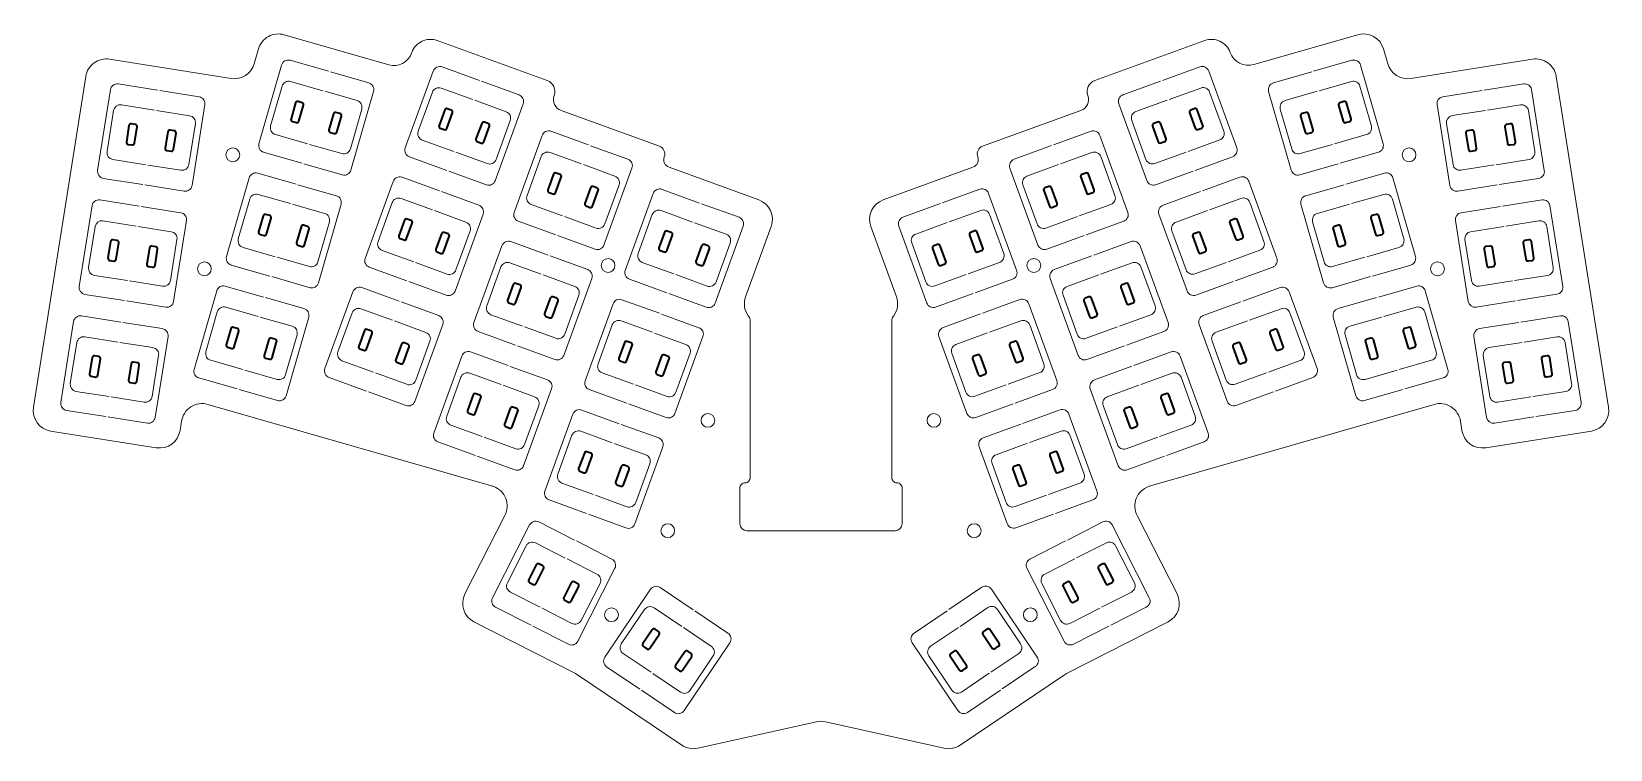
# Model space of a CAD drawing. Header units: millimetres. Extents: x 10 to 239, y 191 to 294.
import ezdxf

# ---------------------------------------------------------------- set-up
doc = ezdxf.new("R2010")
doc.units = ezdxf.units.MM
doc.layers.add('Keys', color=7, linetype='Continuous')

msp = doc.modelspace()

# ---------------------------------------------------------------- linework, layer by layer
at = {"color": 143, "linetype": 'Continuous', "lineweight": 18, "true_color": 0x56b4e9}
msp.add_open_spline([(114.04, 253.17), (114.18, 252.99), (114.25, 252.78), (114.25, 252.55), (114.25, 249.88), (114.25, 233.55), (114.25, 229.85), (114.25, 229.65), (114.17, 229.46), (114.03, 229.32), (113.89, 229.18), (113.7, 229.1), (113.5, 229.1), (113.5, 229.1), (113.5, 229.1), (113.5, 229.1), (113.3, 229.1), (113.11, 229.02), (112.97, 228.88), (112.83, 228.74), (112.75, 228.55), (112.75, 228.35), (112.75, 228.35), (112.75, 223.17), (112.75, 223.17), (112.75, 222.62), (113.2, 222.17), (113.75, 222.17), (113.75, 222.17), (135.25, 222.17), (135.25, 222.17), (135.8, 222.17), (136.25, 222.62), (136.25, 223.17), (136.25, 223.17), (136.25, 228.35), (136.25, 228.35), (136.25, 228.55), (136.17, 228.74), (136.03, 228.88), (135.89, 229.02), (135.7, 229.1), (135.5, 229.1), (135.5, 229.1), (135.5, 229.1), (135.5, 229.1), (135.3, 229.1), (135.11, 229.18), (134.97, 229.32), (134.83, 229.46), (134.75, 229.65), (134.75, 229.85), (134.75, 229.85), (134.75, 252.55), (134.75, 252.55), (134.75, 252.78), (134.82, 252.99), (134.96, 253.17), (134.99, 253.21), (135.02, 253.25), (135.05, 253.29), (135.62, 254.09), (135.75, 255.12), (135.42, 256.04), (135.42, 256.04), (131.71, 266.22), (131.71, 266.22), (131.15, 267.77), (131.95, 269.49), (133.51, 270.06), (133.51, 270.06), (146.49, 274.79), (146.49, 274.79), (147.1, 275.01), (147.42, 275.69), (147.2, 276.31), (147.2, 276.31), (147.2, 276.31), (147.2, 276.31), (146.97, 276.92), (147.29, 277.6), (147.9, 277.83), (147.9, 277.83), (162.12, 283), (162.12, 283), (162.99, 283.32), (163.45, 284.29), (163.13, 285.16), (163.13, 285.16), (163.13, 285.17), (163.13, 285.17), (162.81, 286.04), (163.26, 287.01), (164.13, 287.33), (164.13, 287.33), (180.07, 293.13), (180.07, 293.13), (180.78, 293.39), (181.57, 293.35), (182.25, 293.03), (182.94, 292.71), (183.47, 292.13), (183.73, 291.42), (183.73, 291.42), (183.73, 291.42), (183.73, 291.42), (184.24, 290.02), (185.75, 289.25), (187.18, 289.66), (187.18, 289.66), (202.23, 293.97), (202.23, 293.97), (203.82, 294.43), (205.48, 293.51), (205.94, 291.92), (205.94, 291.92), (206.55, 289.78), (206.55, 289.78), (206.97, 288.32), (208.41, 287.4), (209.9, 287.64), (209.9, 287.64), (227.51, 290.43), (227.51, 290.43), (228.3, 290.55), (229.1, 290.36), (229.74, 289.89), (230.39, 289.43), (230.82, 288.72), (230.94, 287.94), (230.94, 287.94), (238.53, 240.03), (238.53, 240.03), (238.79, 238.4), (237.67, 236.86), (236.04, 236.6), (236.04, 236.6), (220.73, 234.18), (220.73, 234.18), (219.09, 233.92), (217.55, 235.03), (217.3, 236.67), (217.3, 236.67), (217.08, 238.03), (217.08, 238.03), (216.95, 238.88), (216.45, 239.63), (215.73, 240.1), (215, 240.56), (214.12, 240.69), (213.29, 240.45), (213.29, 240.45), (172.21, 228.67), (172.21, 228.67), (172.14, 228.65), (172.08, 228.63), (172.01, 228.6), (172.01, 228.6), (171.9, 228.57), (171.9, 228.57), (171.1, 228.27), (170.45, 227.65), (170.14, 226.85), (169.82, 226.05), (169.87, 225.15), (170.26, 224.39), (170.26, 224.39), (176.05, 213.01), (176.05, 213.01), (176.81, 211.53), (176.22, 209.72), (174.74, 208.97), (174.74, 208.97), (160.05, 201.48), (160.05, 201.48), (159.94, 201.43), (159.83, 201.37), (159.73, 201.3), (159.73, 201.3), (144.65, 191.12), (144.65, 191.12), (143.96, 190.66), (143.12, 190.5), (142.31, 190.68), (142.31, 190.68), (125.15, 194.51), (125.15, 194.51), (124.72, 194.61), (124.28, 194.61), (123.85, 194.51), (123.85, 194.51), (106.69, 190.68), (106.69, 190.68), (105.88, 190.5), (105.04, 190.66), (104.35, 191.12), (104.35, 191.12), (89.27, 201.3), (89.27, 201.3), (89.17, 201.37), (89.06, 201.43), (88.95, 201.48), (88.95, 201.48), (74.26, 208.97), (74.26, 208.97), (72.78, 209.72), (72.2, 211.53), (72.95, 213.01), (72.95, 213.01), (78.74, 224.38), (78.74, 224.38), (79.13, 225.15), (79.18, 226.04), (78.87, 226.84), (78.55, 227.64), (77.92, 228.26), (77.11, 228.56), (77.11, 228.56), (77, 228.6), (77, 228.6), (76.93, 228.63), (76.86, 228.65), (76.78, 228.67), (76.78, 228.67), (35.71, 240.45), (35.71, 240.45), (34.88, 240.69), (34, 240.56), (33.27, 240.1), (32.55, 239.63), (32.06, 238.88), (31.92, 238.03), (31.92, 238.03), (31.7, 236.67), (31.7, 236.67), (31.45, 235.03), (29.91, 233.92), (28.27, 234.18), (28.27, 234.18), (12.96, 236.6), (12.96, 236.6), (11.33, 236.86), (10.21, 238.4), (10.47, 240.03), (10.47, 240.03), (18.06, 287.94), (18.06, 287.94), (18.18, 288.72), (18.61, 289.43), (19.26, 289.89), (19.9, 290.36), (20.7, 290.55), (21.49, 290.43), (21.49, 290.43), (39.1, 287.64), (39.1, 287.64), (40.59, 287.4), (42.03, 288.32), (42.45, 289.78), (42.45, 289.78), (43.06, 291.92), (43.06, 291.92), (43.28, 292.68), (43.8, 293.33), (44.49, 293.71), (45.19, 294.1), (46.01, 294.19), (46.77, 293.97), (46.77, 293.97), (61.93, 289.63), (61.93, 289.63), (63.3, 289.23), (64.74, 289.97), (65.23, 291.31), (65.23, 291.31), (65.27, 291.42), (65.27, 291.42), (65.53, 292.13), (66.06, 292.71), (66.75, 293.03), (67.43, 293.35), (68.22, 293.39), (68.93, 293.13), (68.93, 293.13), (84.87, 287.33), (84.87, 287.33), (85.74, 287.01), (86.19, 286.04), (85.87, 285.17), (85.87, 285.17), (85.87, 285.16), (85.87, 285.16), (85.56, 284.29), (86.01, 283.32), (86.88, 283), (86.88, 283), (101.1, 277.83), (101.1, 277.83), (101.71, 277.6), (102.03, 276.92), (101.81, 276.31), (101.81, 276.31), (101.8, 276.31), (101.8, 276.31), (101.58, 275.69), (101.9, 275.01), (102.51, 274.79), (102.51, 274.79), (115.49, 270.06), (115.49, 270.06), (117.05, 269.49), (117.85, 267.77), (117.29, 266.22), (117.29, 266.22), (113.58, 256.04), (113.58, 256.04), (113.25, 255.12), (113.38, 254.09), (113.95, 253.29), (113.98, 253.25), (114.01, 253.21), (114.04, 253.17)], degree=3, knots=[0, 0, 0, 0, 1, 1, 1, 2, 2, 2, 3, 3, 3, 4, 4, 4, 5, 5, 5, 6, 6, 6, 7, 7, 7, 8, 8, 8, 9, 9, 9, 10, 10, 10, 11, 11, 11, 12, 12, 12, 13, 13, 13, 14, 14, 14, 15, 15, 15, 16, 16, 16, 17, 17, 17, 18, 18, 18, 19, 19, 19, 20, 20, 20, 21, 21, 21, 22, 22, 22, 23, 23, 23, 24, 24, 24, 25, 25, 25, 26, 26, 26, 27, 27, 27, 28, 28, 28, 29, 29, 29, 30, 30, 30, 31, 31, 31, 32, 32, 32, 33, 33, 33, 34, 34, 34, 35, 35, 35, 36, 36, 36, 37, 37, 37, 38, 38, 38, 39, 39, 39, 40, 40, 40, 41, 41, 41, 42, 42, 42, 43, 43, 43, 44, 44, 44, 45, 45, 45, 46, 46, 46, 47, 47, 47, 48, 48, 48, 49, 49, 49, 50, 50, 50, 51, 51, 51, 52, 52, 52, 53, 53, 53, 54, 54, 54, 55, 55, 55, 56, 56, 56, 57, 57, 57, 58, 58, 58, 59, 59, 59, 60, 60, 60, 61, 61, 61, 62, 62, 62, 63, 63, 63, 64, 64, 64, 65, 65, 65, 66, 66, 66, 67, 67, 67, 68, 68, 68, 69, 69, 69, 70, 70, 70, 71, 71, 71, 72, 72, 72, 73, 73, 73, 74, 74, 74, 75, 75, 75, 76, 76, 76, 77, 77, 77, 78, 78, 78, 79, 79, 79, 80, 80, 80, 81, 81, 81, 82, 82, 82, 83, 83, 83, 84, 84, 84, 85, 85, 85, 86, 86, 86, 87, 87, 87, 88, 88, 88, 89, 89, 89, 90, 90, 90, 91, 91, 91, 92, 92, 92, 93, 93, 93, 94, 94, 94, 95, 95, 95, 96, 96, 96, 97, 97, 97, 98, 98, 98, 99, 99, 99, 100, 100, 100, 101, 101, 101, 102, 102, 102, 103, 103, 103, 104, 104, 104, 105, 105, 105, 106, 106, 106, 107, 107, 107, 107], dxfattribs=at)
at = {"color": 18, "linetype": 'Continuous', "lineweight": 20, "true_color": 0x000000}
for points in [[(39.34, 277.59), (39.89, 277.59), (40.34, 277.14), (40.34, 276.59), (40.34, 276.04), (39.89, 275.59), (39.34, 275.59), (38.78, 275.59), (38.34, 276.04), (38.34, 276.59), (38.34, 277.14), (38.78, 277.59), (39.34, 277.59)], [(209.64, 277.59), (210.2, 277.59), (210.64, 277.14), (210.64, 276.59), (210.64, 276.04), (210.2, 275.59), (209.64, 275.59), (209.09, 275.59), (208.64, 276.04), (208.64, 276.59), (208.64, 277.14), (209.09, 277.59), (209.64, 277.59)], [(35.23, 261.08), (35.78, 261.08), (36.23, 260.63), (36.23, 260.08), (36.23, 259.53), (35.78, 259.08), (35.23, 259.08), (34.67, 259.08), (34.23, 259.53), (34.23, 260.08), (34.23, 260.63), (34.67, 261.08), (35.23, 261.08)], [(93.67, 261.56), (94.23, 261.56), (94.67, 261.12), (94.67, 260.56), (94.67, 260.01), (94.23, 259.56), (93.67, 259.56), (93.12, 259.56), (92.67, 260.01), (92.67, 260.56), (92.67, 261.12), (93.12, 261.56), (93.67, 261.56)], [(155.31, 261.56), (155.86, 261.56), (156.31, 261.12), (156.31, 260.56), (156.31, 260.01), (155.86, 259.56), (155.31, 259.56), (154.75, 259.56), (154.31, 260.01), (154.31, 260.56), (154.31, 261.12), (154.75, 261.56), (155.31, 261.56)], [(213.75, 261.08), (214.3, 261.08), (214.75, 260.63), (214.75, 260.08), (214.75, 259.53), (214.3, 259.08), (213.75, 259.08), (213.2, 259.08), (212.75, 259.53), (212.75, 260.08), (212.75, 260.63), (213.2, 261.08), (213.75, 261.08)], [(108.13, 239.14), (108.68, 239.14), (109.13, 238.7), (109.13, 238.14), (109.13, 237.59), (108.68, 237.14), (108.13, 237.14), (107.57, 237.14), (107.13, 237.59), (107.13, 238.14), (107.13, 238.7), (107.57, 239.14), (108.13, 239.14)], [(140.85, 239.14), (141.4, 239.14), (141.85, 238.7), (141.85, 238.14), (141.85, 237.59), (141.4, 237.14), (140.85, 237.14), (140.3, 237.14), (139.85, 237.59), (139.85, 238.14), (139.85, 238.7), (140.3, 239.14), (140.85, 239.14)], [(102.31, 223.17), (102.86, 223.17), (103.31, 222.72), (103.31, 222.17), (103.31, 221.62), (102.86, 221.17), (102.31, 221.17), (101.76, 221.17), (101.31, 221.62), (101.31, 222.17), (101.31, 222.72), (101.76, 223.17), (102.31, 223.17)], [(146.67, 223.17), (147.22, 223.17), (147.67, 222.72), (147.67, 222.17), (147.67, 221.62), (147.22, 221.17), (146.67, 221.17), (146.11, 221.17), (145.67, 221.62), (145.67, 222.17), (145.67, 222.72), (146.11, 223.17), (146.67, 223.17)], [(94.17, 211), (94.72, 211), (95.17, 210.55), (95.17, 210), (95.17, 209.45), (94.72, 209), (94.17, 209), (93.62, 209), (93.17, 209.45), (93.17, 210), (93.17, 210.55), (93.62, 211), (94.17, 211)], [(154.81, 211), (155.36, 211), (155.81, 210.55), (155.81, 210), (155.81, 209.45), (155.36, 209), (154.81, 209), (154.25, 209), (153.81, 209.45), (153.81, 210), (153.81, 210.55), (154.25, 211), (154.81, 211)]]:
    msp.add_open_spline(points, degree=3, knots=[0, 0, 0, 0, 1, 1, 1, 2, 2, 2, 3, 3, 3, 4, 4, 4, 4], dxfattribs=at)
at = {"layer": 'Keys', "color": 124, "linetype": 'Continuous', "lineweight": 18, "true_color": 0x009e73}
for points in [[(53.18, 288.68), (53.18, 288.68), (47.63, 290.27), (47.63, 290.27), (47.1, 290.42), (46.55, 290.12), (46.39, 289.59), (46.39, 289.59), (43.13, 278.2), (43.13, 278.2), (42.98, 277.67), (43.28, 277.11), (43.81, 276.96), (43.81, 276.96), (49.36, 275.37), (49.36, 275.37)], [(199.64, 275.37), (199.64, 275.37), (205.19, 276.96), (205.19, 276.96), (205.72, 277.11), (206.03, 277.67), (205.88, 278.2), (205.88, 278.2), (202.61, 289.59), (202.61, 289.59), (202.46, 290.12), (201.9, 290.42), (201.37, 290.27), (201.37, 290.27), (195.82, 288.68), (195.82, 288.68)], [(49.65, 275.29), (49.65, 275.29), (55.2, 273.7), (55.2, 273.7), (55.73, 273.54), (56.29, 273.85), (56.44, 274.38), (56.44, 274.38), (59.71, 285.77), (59.71, 285.77), (59.86, 286.3), (59.55, 286.85), (59.02, 287.01), (59.02, 287.01), (53.47, 288.6), (53.47, 288.6)], [(75.08, 287.33), (75.08, 287.33), (69.65, 289.31), (69.65, 289.31), (69.13, 289.5), (68.56, 289.23), (68.37, 288.71), (68.37, 288.71), (64.32, 277.58), (64.32, 277.58), (64.13, 277.06), (64.4, 276.48), (64.91, 276.3), (64.91, 276.3), (70.34, 274.32), (70.34, 274.32)], [(178.66, 274.33), (178.66, 274.33), (184.09, 276.31), (184.09, 276.31), (184.6, 276.5), (184.87, 277.07), (184.68, 277.59), (184.68, 277.59), (180.63, 288.72), (180.63, 288.72), (180.44, 289.24), (179.87, 289.51), (179.35, 289.32), (179.35, 289.32), (173.92, 287.35), (173.92, 287.35)], [(195.54, 288.6), (195.54, 288.6), (189.99, 287.01), (189.99, 287.01), (189.46, 286.85), (189.15, 286.3), (189.3, 285.77), (189.3, 285.77), (192.57, 274.38), (192.57, 274.38), (192.72, 273.85), (193.27, 273.54), (193.8, 273.7), (193.8, 273.7), (199.35, 275.29), (199.35, 275.29)], [(28.46, 285.95), (28.46, 285.95), (22.76, 286.85), (22.76, 286.85), (22.21, 286.94), (21.7, 286.56), (21.62, 286.02), (21.62, 286.02), (19.76, 274.32), (19.76, 274.32), (19.68, 273.77), (20.05, 273.26), (20.59, 273.17), (20.59, 273.17), (26.3, 272.27), (26.3, 272.27)], [(26.59, 272.22), (26.59, 272.22), (32.3, 271.32), (32.3, 271.32), (32.84, 271.23), (33.35, 271.61), (33.44, 272.15), (33.44, 272.15), (35.29, 283.85), (35.29, 283.85), (35.38, 284.4), (35.01, 284.91), (34.46, 285), (34.46, 285), (28.76, 285.9), (28.76, 285.9)], [(70.62, 274.22), (70.62, 274.22), (76.05, 272.24), (76.05, 272.24), (76.57, 272.05), (77.14, 272.32), (77.33, 272.84), (77.33, 272.84), (81.38, 283.97), (81.38, 283.97), (81.57, 284.49), (81.3, 285.07), (80.78, 285.26), (80.78, 285.26), (75.36, 287.23), (75.36, 287.23)], [(173.64, 287.24), (173.64, 287.24), (168.22, 285.27), (168.22, 285.27), (167.7, 285.08), (167.43, 284.51), (167.62, 283.99), (167.62, 283.99), (171.67, 272.85), (171.67, 272.85), (171.86, 272.34), (172.43, 272.07), (172.95, 272.26), (172.95, 272.26), (178.38, 274.23), (178.38, 274.23)], [(220.23, 285.9), (220.23, 285.9), (214.52, 285), (214.52, 285), (213.98, 284.91), (213.61, 284.4), (213.69, 283.86), (213.69, 283.86), (215.55, 272.15), (215.55, 272.15), (215.63, 271.61), (216.15, 271.24), (216.69, 271.32), (216.69, 271.32), (222.39, 272.23), (222.39, 272.23)], [(222.69, 272.27), (222.69, 272.27), (228.39, 273.18), (228.39, 273.18), (228.94, 273.26), (229.31, 273.78), (229.22, 274.32), (229.22, 274.32), (227.37, 286.02), (227.37, 286.02), (227.28, 286.57), (226.77, 286.94), (226.23, 286.85), (226.23, 286.85), (220.52, 285.95), (220.52, 285.95)], [(90.83, 278.02), (90.83, 278.02), (85.4, 279.99), (85.4, 279.99), (84.88, 280.18), (84.31, 279.91), (84.12, 279.39), (84.12, 279.39), (80.07, 268.26), (80.07, 268.26), (79.88, 267.74), (80.15, 267.17), (80.67, 266.98), (80.67, 266.98), (86.09, 265), (86.09, 265)], [(162.9, 265.01), (162.9, 265.01), (168.33, 266.98), (168.33, 266.98), (168.84, 267.17), (169.11, 267.74), (168.92, 268.26), (168.92, 268.26), (164.87, 279.4), (164.87, 279.4), (164.68, 279.91), (164.11, 280.18), (163.59, 279.99), (163.59, 279.99), (158.16, 278.02), (158.16, 278.02)], [(86.37, 264.9), (86.37, 264.9), (91.8, 262.93), (91.8, 262.93), (92.32, 262.74), (92.89, 263.01), (93.08, 263.52), (93.08, 263.52), (97.13, 274.66), (97.13, 274.66), (97.32, 275.18), (97.05, 275.75), (96.53, 275.94), (96.53, 275.94), (91.11, 277.91), (91.11, 277.91)], [(157.88, 277.92), (157.88, 277.92), (152.46, 275.94), (152.46, 275.94), (151.94, 275.75), (151.67, 275.18), (151.86, 274.66), (151.86, 274.66), (155.91, 263.53), (155.91, 263.53), (156.1, 263.01), (156.67, 262.74), (157.19, 262.93), (157.19, 262.93), (162.62, 264.9), (162.62, 264.9)], [(48.5, 272.34), (48.5, 272.34), (42.95, 273.93), (42.95, 273.93), (42.41, 274.08), (41.86, 273.78), (41.71, 273.25), (41.71, 273.25), (38.44, 261.86), (38.44, 261.86), (38.29, 261.33), (38.6, 260.77), (39.13, 260.62), (39.13, 260.62), (44.68, 259.03), (44.68, 259.03)], [(44.97, 258.95), (44.97, 258.95), (50.52, 257.35), (50.52, 257.35), (51.05, 257.2), (51.6, 257.51), (51.75, 258.04), (51.75, 258.04), (55.02, 269.43), (55.02, 269.43), (55.17, 269.96), (54.86, 270.51), (54.33, 270.67), (54.33, 270.67), (48.78, 272.26), (48.78, 272.26)], [(69.26, 271.36), (69.26, 271.36), (63.84, 273.33), (63.84, 273.33), (63.32, 273.52), (62.74, 273.25), (62.55, 272.74), (62.55, 272.74), (58.5, 261.6), (58.5, 261.6), (58.31, 261.08), (58.58, 260.51), (59.1, 260.32), (59.1, 260.32), (64.53, 258.35), (64.53, 258.35)], [(184.48, 258.36), (184.48, 258.36), (189.9, 260.33), (189.9, 260.33), (190.42, 260.52), (190.69, 261.1), (190.5, 261.62), (190.5, 261.62), (186.45, 272.75), (186.45, 272.75), (186.26, 273.27), (185.68, 273.54), (185.16, 273.35), (185.16, 273.35), (179.74, 271.37), (179.74, 271.37)], [(200.22, 272.26), (200.22, 272.26), (194.67, 270.66), (194.67, 270.66), (194.14, 270.51), (193.83, 269.96), (193.99, 269.43), (193.99, 269.43), (197.25, 258.04), (197.25, 258.04), (197.4, 257.51), (197.96, 257.2), (198.49, 257.35), (198.49, 257.35), (204.04, 258.95), (204.04, 258.95)], [(204.33, 259.03), (204.33, 259.03), (209.88, 260.62), (209.88, 260.62), (210.41, 260.77), (210.71, 261.33), (210.56, 261.86), (210.56, 261.86), (207.3, 273.24), (207.3, 273.24), (207.14, 273.78), (206.59, 274.08), (206.06, 273.93), (206.06, 273.93), (200.51, 272.34), (200.51, 272.34)], [(25.8, 269.16), (25.8, 269.16), (20.1, 270.06), (20.1, 270.06), (19.56, 270.15), (19.04, 269.77), (18.96, 269.23), (18.96, 269.23), (17.1, 257.53), (17.1, 257.53), (17.02, 256.98), (17.39, 256.47), (17.93, 256.38), (17.93, 256.38), (23.64, 255.48), (23.64, 255.48)], [(64.81, 258.24), (64.81, 258.24), (70.23, 256.27), (70.23, 256.27), (70.75, 256.08), (71.33, 256.35), (71.52, 256.87), (71.52, 256.87), (75.57, 268), (75.57, 268), (75.76, 268.52), (75.49, 269.09), (74.97, 269.28), (74.97, 269.28), (69.54, 271.26), (69.54, 271.26)], [(106.92, 269.61), (106.92, 269.61), (101.5, 271.59), (101.5, 271.59), (100.98, 271.78), (100.4, 271.51), (100.21, 270.99), (100.21, 270.99), (96.16, 259.86), (96.16, 259.86), (95.97, 259.34), (96.24, 258.76), (96.76, 258.57), (96.76, 258.57), (102.19, 256.6), (102.19, 256.6)], [(146.8, 256.61), (146.8, 256.61), (152.23, 258.59), (152.23, 258.59), (152.74, 258.78), (153.01, 259.35), (152.82, 259.87), (152.82, 259.87), (148.77, 271), (148.77, 271), (148.58, 271.52), (148.01, 271.79), (147.49, 271.6), (147.49, 271.6), (142.06, 269.63), (142.06, 269.63)], [(179.46, 271.27), (179.46, 271.27), (174.03, 269.29), (174.03, 269.29), (173.51, 269.11), (173.25, 268.53), (173.43, 268.01), (173.43, 268.01), (177.49, 256.88), (177.49, 256.88), (177.67, 256.36), (178.25, 256.09), (178.77, 256.28), (178.77, 256.28), (184.19, 258.26), (184.19, 258.26)], [(225.35, 255.48), (225.35, 255.48), (231.05, 256.39), (231.05, 256.39), (231.6, 256.47), (231.97, 256.98), (231.88, 257.53), (231.88, 257.53), (230.03, 269.23), (230.03, 269.23), (229.94, 269.78), (229.43, 270.15), (228.89, 270.06), (228.89, 270.06), (223.18, 269.16), (223.18, 269.16)], [(23.93, 255.43), (23.93, 255.43), (29.64, 254.53), (29.64, 254.53), (30.18, 254.44), (30.69, 254.82), (30.78, 255.36), (30.78, 255.36), (32.63, 267.06), (32.63, 267.06), (32.72, 267.61), (32.35, 268.12), (31.8, 268.21), (31.8, 268.21), (26.1, 269.11), (26.1, 269.11)], [(102.47, 256.5), (102.47, 256.5), (107.89, 254.52), (107.89, 254.52), (108.41, 254.33), (108.99, 254.6), (109.18, 255.12), (109.18, 255.12), (113.23, 266.25), (113.23, 266.25), (113.42, 266.77), (113.15, 267.35), (112.63, 267.54), (112.63, 267.54), (107.2, 269.51), (107.2, 269.51)], [(141.78, 269.52), (141.78, 269.52), (136.36, 267.55), (136.36, 267.55), (135.84, 267.36), (135.57, 266.79), (135.76, 266.27), (135.76, 266.27), (139.81, 255.13), (139.81, 255.13), (140, 254.62), (140.57, 254.35), (141.09, 254.54), (141.09, 254.54), (146.52, 256.51), (146.52, 256.51)], [(222.89, 269.11), (222.89, 269.11), (217.18, 268.21), (217.18, 268.21), (216.64, 268.12), (216.27, 267.61), (216.35, 267.07), (216.35, 267.07), (218.21, 255.36), (218.21, 255.36), (218.29, 254.82), (218.81, 254.45), (219.35, 254.53), (219.35, 254.53), (225.05, 255.44), (225.05, 255.44)], [(85.01, 262.04), (85.01, 262.04), (79.59, 264.02), (79.59, 264.02), (79.07, 264.21), (78.49, 263.94), (78.31, 263.42), (78.31, 263.42), (74.25, 252.29), (74.25, 252.29), (74.06, 251.77), (74.33, 251.19), (74.85, 251), (74.85, 251), (80.28, 249.03), (80.28, 249.03)], [(168.71, 249.03), (168.71, 249.03), (174.14, 251.01), (174.14, 251.01), (174.66, 251.2), (174.93, 251.77), (174.74, 252.29), (174.74, 252.29), (170.69, 263.42), (170.69, 263.42), (170.5, 263.94), (169.92, 264.21), (169.4, 264.02), (169.4, 264.02), (163.98, 262.04), (163.98, 262.04)], [(80.56, 248.93), (80.56, 248.93), (85.98, 246.95), (85.98, 246.95), (86.5, 246.76), (87.08, 247.03), (87.27, 247.55), (87.27, 247.55), (91.32, 258.68), (91.32, 258.68), (91.51, 259.2), (91.24, 259.78), (90.72, 259.96), (90.72, 259.96), (85.29, 261.94), (85.29, 261.94)], [(163.7, 261.94), (163.7, 261.94), (158.27, 259.97), (158.27, 259.97), (157.75, 259.78), (157.48, 259.2), (157.67, 258.69), (157.67, 258.69), (161.73, 247.55), (161.73, 247.55), (161.91, 247.03), (162.49, 246.77), (163.01, 246.95), (163.01, 246.95), (168.43, 248.93), (168.43, 248.93)], [(43.81, 256), (43.81, 256), (38.26, 257.59), (38.26, 257.59), (37.73, 257.74), (37.17, 257.43), (37.02, 256.9), (37.02, 256.9), (33.76, 245.52), (33.76, 245.52), (33.6, 244.98), (33.91, 244.43), (34.44, 244.28), (34.44, 244.28), (39.99, 242.69), (39.99, 242.69)], [(63.45, 255.38), (63.45, 255.38), (58.02, 257.36), (58.02, 257.36), (57.5, 257.55), (56.93, 257.28), (56.74, 256.76), (56.74, 256.76), (52.69, 245.63), (52.69, 245.63), (52.5, 245.11), (52.77, 244.53), (53.29, 244.35), (53.29, 244.35), (58.71, 242.37), (58.71, 242.37)], [(190.29, 242.38), (190.29, 242.38), (195.72, 244.36), (195.72, 244.36), (196.23, 244.55), (196.5, 245.12), (196.31, 245.64), (196.31, 245.64), (192.26, 256.77), (192.26, 256.77), (192.07, 257.29), (191.5, 257.56), (190.98, 257.37), (190.98, 257.37), (185.55, 255.4), (185.55, 255.4)], [(209.01, 242.69), (209.01, 242.69), (214.56, 244.28), (214.56, 244.28), (215.09, 244.43), (215.4, 244.98), (215.25, 245.51), (215.25, 245.51), (211.98, 256.9), (211.98, 256.9), (211.83, 257.43), (211.28, 257.74), (210.75, 257.59), (210.75, 257.59), (205.2, 256), (205.2, 256)], [(40.28, 242.6), (40.28, 242.6), (45.83, 241.01), (45.83, 241.01), (46.36, 240.86), (46.92, 241.17), (47.07, 241.7), (47.07, 241.7), (50.33, 253.09), (50.33, 253.09), (50.49, 253.62), (50.18, 254.17), (49.65, 254.32), (49.65, 254.32), (44.1, 255.92), (44.1, 255.92)], [(58.99, 242.27), (58.99, 242.27), (64.42, 240.29), (64.42, 240.29), (64.94, 240.1), (65.51, 240.37), (65.7, 240.89), (65.7, 240.89), (69.75, 252.02), (69.75, 252.02), (69.94, 252.54), (69.67, 253.12), (69.16, 253.31), (69.16, 253.31), (63.73, 255.28), (63.73, 255.28)], [(101.11, 253.64), (101.11, 253.64), (95.68, 255.61), (95.68, 255.61), (95.16, 255.8), (94.59, 255.53), (94.4, 255.01), (94.4, 255.01), (90.35, 243.88), (90.35, 243.88), (90.16, 243.36), (90.43, 242.79), (90.95, 242.6), (90.95, 242.6), (96.37, 240.63), (96.37, 240.63)], [(152.61, 240.64), (152.61, 240.64), (158.04, 242.61), (158.04, 242.61), (158.56, 242.8), (158.83, 243.38), (158.64, 243.9), (158.64, 243.9), (154.59, 255.03), (154.59, 255.03), (154.4, 255.55), (153.82, 255.82), (153.3, 255.63), (153.3, 255.63), (147.88, 253.65), (147.88, 253.65)], [(185.27, 255.29), (185.27, 255.29), (179.85, 253.32), (179.85, 253.32), (179.33, 253.13), (179.06, 252.56), (179.25, 252.04), (179.25, 252.04), (183.3, 240.91), (183.3, 240.91), (183.49, 240.39), (184.06, 240.12), (184.58, 240.31), (184.58, 240.31), (190.01, 242.28), (190.01, 242.28)], [(204.91, 255.91), (204.91, 255.91), (199.36, 254.32), (199.36, 254.32), (198.83, 254.17), (198.52, 253.62), (198.67, 253.09), (198.67, 253.09), (201.94, 241.7), (201.94, 241.7), (202.09, 241.17), (202.64, 240.86), (203.17, 241.01), (203.17, 241.01), (208.72, 242.6), (208.72, 242.6)], [(23.14, 252.37), (23.14, 252.37), (17.44, 253.27), (17.44, 253.27), (16.9, 253.36), (16.38, 252.98), (16.3, 252.44), (16.3, 252.44), (14.44, 240.74), (14.44, 240.74), (14.36, 240.19), (14.73, 239.68), (15.28, 239.59), (15.28, 239.59), (20.98, 238.69), (20.98, 238.69)], [(21.27, 238.64), (21.27, 238.64), (26.98, 237.74), (26.98, 237.74), (27.52, 237.65), (28.03, 238.02), (28.12, 238.57), (28.12, 238.57), (29.97, 250.27), (29.97, 250.27), (30.06, 250.82), (29.69, 251.33), (29.14, 251.42), (29.14, 251.42), (23.44, 252.32), (23.44, 252.32)], [(96.65, 240.52), (96.65, 240.52), (102.08, 238.55), (102.08, 238.55), (102.6, 238.36), (103.17, 238.63), (103.36, 239.15), (103.36, 239.15), (107.41, 250.28), (107.41, 250.28), (107.6, 250.8), (107.33, 251.37), (106.82, 251.56), (106.82, 251.56), (101.39, 253.54), (101.39, 253.54)], [(147.6, 253.55), (147.6, 253.55), (142.17, 251.57), (142.17, 251.57), (141.65, 251.39), (141.38, 250.81), (141.57, 250.29), (141.57, 250.29), (145.63, 239.16), (145.63, 239.16), (145.81, 238.64), (146.39, 238.37), (146.91, 238.56), (146.91, 238.56), (152.33, 240.54), (152.33, 240.54)], [(225.55, 252.32), (225.55, 252.32), (219.84, 251.42), (219.84, 251.42), (219.3, 251.33), (218.93, 250.82), (219.01, 250.27), (219.01, 250.27), (220.87, 238.57), (220.87, 238.57), (220.95, 238.03), (221.46, 237.66), (222.01, 237.74), (222.01, 237.74), (227.71, 238.64), (227.71, 238.64)], [(228.01, 238.69), (228.01, 238.69), (233.71, 239.59), (233.71, 239.59), (234.26, 239.68), (234.63, 240.19), (234.54, 240.74), (234.54, 240.74), (232.69, 252.44), (232.69, 252.44), (232.6, 252.99), (232.09, 253.36), (231.55, 253.27), (231.55, 253.27), (225.84, 252.37), (225.84, 252.37)], [(79.2, 246.07), (79.2, 246.07), (73.77, 248.04), (73.77, 248.04), (73.25, 248.23), (72.68, 247.96), (72.49, 247.44), (72.49, 247.44), (68.44, 236.31), (68.44, 236.31), (68.25, 235.79), (68.52, 235.22), (69.04, 235.03), (69.04, 235.03), (74.46, 233.05), (74.46, 233.05)], [(174.53, 233.06), (174.53, 233.06), (179.95, 235.03), (179.95, 235.03), (180.47, 235.22), (180.74, 235.79), (180.55, 236.31), (180.55, 236.31), (176.5, 247.45), (176.5, 247.45), (176.31, 247.97), (175.74, 248.23), (175.22, 248.04), (175.22, 248.04), (169.79, 246.07), (169.79, 246.07)], [(74.74, 232.95), (74.74, 232.95), (80.17, 230.98), (80.17, 230.98), (80.69, 230.79), (81.26, 231.06), (81.45, 231.57), (81.45, 231.57), (85.5, 242.71), (85.5, 242.71), (85.69, 243.23), (85.42, 243.8), (84.91, 243.99), (84.91, 243.99), (79.48, 245.96), (79.48, 245.96)], [(169.51, 245.97), (169.51, 245.97), (164.09, 243.99), (164.09, 243.99), (163.57, 243.8), (163.3, 243.23), (163.49, 242.71), (163.49, 242.71), (167.54, 231.58), (167.54, 231.58), (167.73, 231.06), (168.3, 230.79), (168.82, 230.98), (168.82, 230.98), (174.25, 232.95), (174.25, 232.95)], [(95.29, 237.66), (95.29, 237.66), (89.87, 239.64), (89.87, 239.64), (89.35, 239.83), (88.77, 239.56), (88.59, 239.04), (88.59, 239.04), (84.53, 227.91), (84.53, 227.91), (84.35, 227.39), (84.61, 226.81), (85.13, 226.63), (85.13, 226.63), (90.56, 224.65), (90.56, 224.65)], [(158.43, 224.66), (158.43, 224.66), (163.85, 226.64), (163.85, 226.64), (164.37, 226.83), (164.64, 227.4), (164.45, 227.92), (164.45, 227.92), (160.4, 239.05), (160.4, 239.05), (160.21, 239.57), (159.64, 239.84), (159.12, 239.65), (159.12, 239.65), (153.69, 237.68), (153.69, 237.68)], [(90.84, 224.55), (90.84, 224.55), (96.26, 222.57), (96.26, 222.57), (96.78, 222.38), (97.36, 222.65), (97.55, 223.17), (97.55, 223.17), (101.6, 234.3), (101.6, 234.3), (101.79, 234.82), (101.52, 235.4), (101, 235.59), (101, 235.59), (95.58, 237.56), (95.58, 237.56)], [(153.41, 237.57), (153.41, 237.57), (147.98, 235.6), (147.98, 235.6), (147.47, 235.41), (147.2, 234.84), (147.39, 234.32), (147.39, 234.32), (151.44, 223.19), (151.44, 223.19), (151.63, 222.67), (152.2, 222.4), (152.72, 222.59), (152.72, 222.59), (158.15, 224.56), (158.15, 224.56)], [(88.81, 220.82), (88.81, 220.82), (83.67, 223.44), (83.67, 223.44), (83.17, 223.69), (82.57, 223.49), (82.32, 223), (82.32, 223), (76.94, 212.45), (76.94, 212.45), (76.69, 211.95), (76.89, 211.35), (77.38, 211.1), (77.38, 211.1), (82.52, 208.48), (82.52, 208.48)], [(166.45, 208.49), (166.45, 208.49), (171.6, 211.11), (171.6, 211.11), (172.09, 211.36), (172.28, 211.96), (172.03, 212.45), (172.03, 212.45), (166.65, 223.01), (166.65, 223.01), (166.4, 223.5), (165.8, 223.7), (165.31, 223.44), (165.31, 223.44), (160.17, 220.82), (160.17, 220.82)], [(82.79, 208.34), (82.79, 208.34), (87.93, 205.72), (87.93, 205.72), (88.43, 205.47), (89.03, 205.67), (89.28, 206.16), (89.28, 206.16), (94.66, 216.72), (94.66, 216.72), (94.91, 217.21), (94.71, 217.81), (94.22, 218.06), (94.22, 218.06), (89.08, 220.68), (89.08, 220.68)], [(159.9, 220.69), (159.9, 220.69), (154.75, 218.07), (154.75, 218.07), (154.26, 217.82), (154.07, 217.21), (154.32, 216.72), (154.32, 216.72), (159.7, 206.16), (159.7, 206.16), (159.95, 205.67), (160.55, 205.48), (161.04, 205.73), (161.04, 205.73), (166.18, 208.35), (166.18, 208.35)], [(105.99, 210.72), (105.99, 210.72), (101.21, 213.95), (101.21, 213.95), (100.75, 214.26), (100.13, 214.14), (99.82, 213.68), (99.82, 213.68), (93.19, 203.86), (93.19, 203.86), (92.88, 203.4), (93.01, 202.78), (93.46, 202.47), (93.46, 202.47), (98.25, 199.24), (98.25, 199.24)], [(150.75, 199.26), (150.75, 199.26), (155.53, 202.49), (155.53, 202.49), (155.99, 202.8), (156.11, 203.42), (155.8, 203.88), (155.8, 203.88), (149.18, 213.7), (149.18, 213.7), (148.87, 214.16), (148.25, 214.28), (147.79, 213.97), (147.79, 213.97), (143, 210.74), (143, 210.74)], [(98.5, 199.08), (98.5, 199.08), (103.28, 195.85), (103.28, 195.85), (103.74, 195.54), (104.36, 195.66), (104.67, 196.12), (104.67, 196.12), (111.3, 205.94), (111.3, 205.94), (111.61, 206.4), (111.49, 207.02), (111.03, 207.33), (111.03, 207.33), (106.24, 210.56), (106.24, 210.56)], [(142.76, 210.57), (142.76, 210.57), (137.97, 207.34), (137.97, 207.34), (137.51, 207.03), (137.39, 206.41), (137.7, 205.95), (137.7, 205.95), (144.32, 196.13), (144.32, 196.13), (144.63, 195.68), (145.25, 195.55), (145.71, 195.86), (145.71, 195.86), (150.5, 199.09), (150.5, 199.09)]]:
    msp.add_open_spline(points, degree=3, knots=[0, 0, 0, 0, 1, 1, 1, 2, 2, 2, 3, 3, 3, 4, 4, 4, 5, 5, 5, 5], dxfattribs=at)
at = {"layer": 'Keys', "color": 144, "linetype": 'Continuous', "lineweight": 15, "true_color": 0x0072b2}
for points in [[(50.17, 278.18), (50.17, 278.18), (45.51, 279.52), (45.51, 279.52), (44.98, 279.67), (44.67, 280.22), (44.82, 280.76), (44.82, 280.76), (46.48, 286.52), (46.48, 286.52), (46.63, 287.05), (47.18, 287.36), (47.71, 287.21), (47.71, 287.21), (52.38, 285.87), (52.38, 285.87)], [(52.66, 285.79), (52.66, 285.79), (57.33, 284.45), (57.33, 284.45), (57.86, 284.3), (58.16, 283.74), (58.01, 283.21), (58.01, 283.21), (56.36, 277.45), (56.36, 277.45), (56.21, 276.92), (55.65, 276.61), (55.12, 276.76), (55.12, 276.76), (50.46, 278.1), (50.46, 278.1)], [(71.34, 277.07), (71.34, 277.07), (66.78, 278.73), (66.78, 278.73), (66.26, 278.92), (66, 279.49), (66.18, 280.01), (66.18, 280.01), (68.24, 285.65), (68.24, 285.65), (68.42, 286.16), (69, 286.43), (69.52, 286.24), (69.52, 286.24), (74.08, 284.58), (74.08, 284.58)], [(174.93, 284.6), (174.93, 284.6), (179.48, 286.26), (179.48, 286.26), (180, 286.45), (180.58, 286.18), (180.76, 285.66), (180.76, 285.66), (182.82, 280.02), (182.82, 280.02), (183, 279.51), (182.74, 278.93), (182.22, 278.74), (182.22, 278.74), (177.66, 277.08), (177.66, 277.08)], [(198.55, 278.1), (198.55, 278.1), (193.88, 276.76), (193.88, 276.76), (193.35, 276.61), (192.8, 276.92), (192.65, 277.45), (192.65, 277.45), (190.99, 283.21), (190.99, 283.21), (190.84, 283.74), (191.15, 284.3), (191.68, 284.45), (191.68, 284.45), (196.34, 285.79), (196.34, 285.79)], [(196.63, 285.87), (196.63, 285.87), (201.29, 287.21), (201.29, 287.21), (201.82, 287.36), (202.38, 287.05), (202.53, 286.52), (202.53, 286.52), (204.18, 280.75), (204.18, 280.75), (204.34, 280.22), (204.03, 279.67), (203.5, 279.52), (203.5, 279.52), (198.83, 278.18), (198.83, 278.18)], [(26.75, 275.16), (26.75, 275.16), (21.96, 275.92), (21.96, 275.92), (21.42, 276), (21.05, 276.52), (21.13, 277.06), (21.13, 277.06), (22.07, 282.99), (22.07, 282.99), (22.16, 283.53), (22.67, 283.9), (23.21, 283.82), (23.21, 283.82), (28.01, 283.06), (28.01, 283.06)], [(74.36, 284.48), (74.36, 284.48), (78.92, 282.82), (78.92, 282.82), (79.43, 282.63), (79.7, 282.06), (79.51, 281.54), (79.51, 281.54), (77.46, 275.91), (77.46, 275.91), (77.27, 275.39), (76.7, 275.12), (76.18, 275.31), (76.18, 275.31), (71.62, 276.97), (71.62, 276.97)], [(177.38, 276.98), (177.38, 276.98), (172.82, 275.32), (172.82, 275.32), (172.3, 275.13), (171.73, 275.4), (171.54, 275.92), (171.54, 275.92), (169.49, 281.55), (169.49, 281.55), (169.3, 282.07), (169.57, 282.65), (170.08, 282.84), (170.08, 282.84), (174.64, 284.5), (174.64, 284.5)], [(220.98, 283.06), (220.98, 283.06), (225.77, 283.82), (225.77, 283.82), (226.32, 283.91), (226.83, 283.53), (226.92, 282.99), (226.92, 282.99), (227.85, 277.07), (227.85, 277.07), (227.94, 276.52), (227.57, 276.01), (227.02, 275.92), (227.02, 275.92), (222.23, 275.16), (222.23, 275.16)], [(28.3, 283.01), (28.3, 283.01), (33.09, 282.25), (33.09, 282.25), (33.64, 282.17), (34.01, 281.65), (33.92, 281.11), (33.92, 281.11), (32.99, 275.18), (32.99, 275.18), (32.9, 274.64), (32.39, 274.27), (31.84, 274.35), (31.84, 274.35), (27.05, 275.11), (27.05, 275.11)], [(221.94, 275.12), (221.94, 275.12), (217.15, 274.36), (217.15, 274.36), (216.6, 274.27), (216.09, 274.64), (216, 275.19), (216, 275.19), (215.06, 281.11), (215.06, 281.11), (214.98, 281.66), (215.35, 282.17), (215.89, 282.26), (215.89, 282.26), (220.69, 283.01), (220.69, 283.01)], [(87.09, 267.75), (87.09, 267.75), (82.53, 269.41), (82.53, 269.41), (82.01, 269.6), (81.75, 270.17), (81.94, 270.69), (81.94, 270.69), (83.99, 276.33), (83.99, 276.33), (84.18, 276.85), (84.75, 277.12), (85.27, 276.93), (85.27, 276.93), (89.83, 275.27), (89.83, 275.27)], [(159.16, 275.27), (159.16, 275.27), (163.72, 276.93), (163.72, 276.93), (164.24, 277.12), (164.82, 276.85), (165, 276.33), (165, 276.33), (167.06, 270.7), (167.06, 270.7), (167.24, 270.18), (166.98, 269.6), (166.46, 269.41), (166.46, 269.41), (161.9, 267.76), (161.9, 267.76)], [(90.11, 275.17), (90.11, 275.17), (94.67, 273.51), (94.67, 273.51), (95.19, 273.32), (95.45, 272.74), (95.26, 272.22), (95.26, 272.22), (93.21, 266.59), (93.21, 266.59), (93.02, 266.07), (92.45, 265.8), (91.93, 265.99), (91.93, 265.99), (87.37, 267.65), (87.37, 267.65)], [(161.62, 267.65), (161.62, 267.65), (157.06, 265.99), (157.06, 265.99), (156.54, 265.8), (155.97, 266.07), (155.78, 266.59), (155.78, 266.59), (153.73, 272.23), (153.73, 272.23), (153.54, 272.75), (153.81, 273.32), (154.32, 273.51), (154.32, 273.51), (158.88, 275.17), (158.88, 275.17)], [(45.48, 261.84), (45.48, 261.84), (40.82, 263.18), (40.82, 263.18), (40.29, 263.33), (39.98, 263.88), (40.14, 264.41), (40.14, 264.41), (41.79, 270.18), (41.79, 270.18), (41.94, 270.71), (42.5, 271.02), (43.03, 270.86), (43.03, 270.86), (47.69, 269.53), (47.69, 269.53)], [(65.53, 261.09), (65.53, 261.09), (60.97, 262.75), (60.97, 262.75), (60.45, 262.94), (60.18, 263.52), (60.37, 264.04), (60.37, 264.04), (62.42, 269.67), (62.42, 269.67), (62.61, 270.19), (63.18, 270.46), (63.7, 270.27), (63.7, 270.27), (68.26, 268.61), (68.26, 268.61)], [(180.74, 268.62), (180.74, 268.62), (185.3, 270.28), (185.3, 270.28), (185.82, 270.47), (186.39, 270.2), (186.58, 269.68), (186.58, 269.68), (188.63, 264.05), (188.63, 264.05), (188.82, 263.53), (188.55, 262.96), (188.03, 262.77), (188.03, 262.77), (183.47, 261.11), (183.47, 261.11)], [(201.32, 269.53), (201.32, 269.53), (205.98, 270.86), (205.98, 270.86), (206.51, 271.02), (207.06, 270.71), (207.22, 270.18), (207.22, 270.18), (208.87, 264.41), (208.87, 264.41), (209.02, 263.88), (208.71, 263.33), (208.18, 263.18), (208.18, 263.18), (203.52, 261.84), (203.52, 261.84)], [(47.98, 269.44), (47.98, 269.44), (52.64, 268.11), (52.64, 268.11), (53.17, 267.96), (53.48, 267.4), (53.33, 266.87), (53.33, 266.87), (51.67, 261.11), (51.67, 261.11), (51.52, 260.58), (50.97, 260.27), (50.44, 260.42), (50.44, 260.42), (45.77, 261.76), (45.77, 261.76)], [(68.54, 268.51), (68.54, 268.51), (73.1, 266.85), (73.1, 266.85), (73.62, 266.66), (73.89, 266.08), (73.7, 265.57), (73.7, 265.57), (71.65, 259.93), (71.65, 259.93), (71.46, 259.41), (70.89, 259.14), (70.37, 259.33), (70.37, 259.33), (65.81, 260.99), (65.81, 260.99)], [(103.19, 259.35), (103.19, 259.35), (98.63, 261.01), (98.63, 261.01), (98.11, 261.2), (97.84, 261.77), (98.03, 262.29), (98.03, 262.29), (100.08, 267.93), (100.08, 267.93), (100.27, 268.44), (100.84, 268.71), (101.36, 268.52), (101.36, 268.52), (105.92, 266.86), (105.92, 266.86)], [(143.06, 266.88), (143.06, 266.88), (147.62, 268.54), (147.62, 268.54), (148.14, 268.73), (148.72, 268.46), (148.9, 267.94), (148.9, 267.94), (150.96, 262.3), (150.96, 262.3), (151.14, 261.79), (150.88, 261.21), (150.36, 261.02), (150.36, 261.02), (145.8, 259.36), (145.8, 259.36)], [(183.19, 261.01), (183.19, 261.01), (178.63, 259.35), (178.63, 259.35), (178.12, 259.16), (177.54, 259.43), (177.35, 259.94), (177.35, 259.94), (175.3, 265.58), (175.3, 265.58), (175.11, 266.1), (175.38, 266.67), (175.9, 266.86), (175.9, 266.86), (180.46, 268.52), (180.46, 268.52)], [(203.23, 261.76), (203.23, 261.76), (198.57, 260.42), (198.57, 260.42), (198.04, 260.27), (197.48, 260.57), (197.33, 261.11), (197.33, 261.11), (195.68, 266.87), (195.68, 266.87), (195.53, 267.4), (195.83, 267.96), (196.37, 268.11), (196.37, 268.11), (201.03, 269.44), (201.03, 269.44)], [(24.09, 258.37), (24.09, 258.37), (19.3, 259.13), (19.3, 259.13), (18.76, 259.21), (18.39, 259.73), (18.47, 260.27), (18.47, 260.27), (19.41, 266.2), (19.41, 266.2), (19.5, 266.74), (20.01, 267.11), (20.55, 267.03), (20.55, 267.03), (25.35, 266.27), (25.35, 266.27)], [(25.64, 266.22), (25.64, 266.22), (30.43, 265.46), (30.43, 265.46), (30.98, 265.38), (31.35, 264.86), (31.26, 264.32), (31.26, 264.32), (30.33, 258.39), (30.33, 258.39), (30.24, 257.85), (29.73, 257.48), (29.18, 257.56), (29.18, 257.56), (24.39, 258.32), (24.39, 258.32)], [(106.2, 266.76), (106.2, 266.76), (110.76, 265.1), (110.76, 265.1), (111.28, 264.91), (111.55, 264.34), (111.36, 263.82), (111.36, 263.82), (109.31, 258.18), (109.31, 258.18), (109.12, 257.67), (108.55, 257.4), (108.03, 257.59), (108.03, 257.59), (103.47, 259.25), (103.47, 259.25)], [(145.52, 259.26), (145.52, 259.26), (140.96, 257.6), (140.96, 257.6), (140.44, 257.41), (139.87, 257.68), (139.68, 258.2), (139.68, 258.2), (137.63, 263.83), (137.63, 263.83), (137.44, 264.35), (137.71, 264.93), (138.22, 265.12), (138.22, 265.12), (142.78, 266.78), (142.78, 266.78)], [(224.6, 258.32), (224.6, 258.32), (219.8, 257.57), (219.8, 257.57), (219.26, 257.48), (218.75, 257.85), (218.66, 258.4), (218.66, 258.4), (217.72, 264.32), (217.72, 264.32), (217.64, 264.87), (218.01, 265.38), (218.55, 265.46), (218.55, 265.46), (223.34, 266.22), (223.34, 266.22)], [(223.64, 266.27), (223.64, 266.27), (228.43, 267.03), (228.43, 267.03), (228.98, 267.12), (229.49, 266.74), (229.58, 266.2), (229.58, 266.2), (230.51, 260.27), (230.51, 260.27), (230.6, 259.73), (230.23, 259.22), (229.68, 259.13), (229.68, 259.13), (224.89, 258.37), (224.89, 258.37)], [(81.28, 251.78), (81.28, 251.78), (76.72, 253.44), (76.72, 253.44), (76.2, 253.63), (75.93, 254.2), (76.12, 254.72), (76.12, 254.72), (78.17, 260.35), (78.17, 260.35), (78.36, 260.87), (78.94, 261.14), (79.45, 260.95), (79.45, 260.95), (84.01, 259.29), (84.01, 259.29)], [(164.98, 259.3), (164.98, 259.3), (169.54, 260.95), (169.54, 260.95), (170.06, 261.14), (170.63, 260.88), (170.82, 260.36), (170.82, 260.36), (172.87, 254.72), (172.87, 254.72), (173.06, 254.2), (172.79, 253.63), (172.27, 253.44), (172.27, 253.44), (167.71, 251.78), (167.71, 251.78)], [(84.29, 259.19), (84.29, 259.19), (88.85, 257.53), (88.85, 257.53), (89.37, 257.34), (89.64, 256.77), (89.45, 256.25), (89.45, 256.25), (87.4, 250.61), (87.4, 250.61), (87.21, 250.1), (86.64, 249.83), (86.12, 250.02), (86.12, 250.02), (81.56, 251.68), (81.56, 251.68)], [(167.43, 251.68), (167.43, 251.68), (162.87, 250.02), (162.87, 250.02), (162.36, 249.83), (161.78, 250.1), (161.59, 250.62), (161.59, 250.62), (159.54, 256.25), (159.54, 256.25), (159.35, 256.77), (159.62, 257.35), (160.14, 257.53), (160.14, 257.53), (164.7, 259.19), (164.7, 259.19)], [(40.8, 245.5), (40.8, 245.5), (36.14, 246.84), (36.14, 246.84), (35.61, 246.99), (35.3, 247.54), (35.45, 248.07), (35.45, 248.07), (37.1, 253.84), (37.1, 253.84), (37.26, 254.37), (37.81, 254.68), (38.34, 254.52), (38.34, 254.52), (43, 253.19), (43, 253.19)], [(59.71, 245.12), (59.71, 245.12), (55.15, 246.78), (55.15, 246.78), (54.64, 246.97), (54.37, 247.54), (54.56, 248.06), (54.56, 248.06), (56.61, 253.7), (56.61, 253.7), (56.8, 254.21), (57.37, 254.48), (57.89, 254.29), (57.89, 254.29), (62.45, 252.63), (62.45, 252.63)], [(186.55, 252.65), (186.55, 252.65), (191.11, 254.31), (191.11, 254.31), (191.63, 254.5), (192.2, 254.23), (192.39, 253.71), (192.39, 253.71), (194.44, 248.07), (194.44, 248.07), (194.63, 247.56), (194.37, 246.98), (193.85, 246.79), (193.85, 246.79), (189.29, 245.13), (189.29, 245.13)], [(206, 253.19), (206, 253.19), (210.66, 254.52), (210.66, 254.52), (211.2, 254.67), (211.75, 254.37), (211.9, 253.84), (211.9, 253.84), (213.55, 248.07), (213.55, 248.07), (213.71, 247.54), (213.4, 246.99), (212.87, 246.84), (212.87, 246.84), (208.21, 245.5), (208.21, 245.5)], [(43.29, 253.1), (43.29, 253.1), (47.95, 251.77), (47.95, 251.77), (48.49, 251.61), (48.79, 251.06), (48.64, 250.53), (48.64, 250.53), (46.99, 244.76), (46.99, 244.76), (46.84, 244.23), (46.28, 243.93), (45.75, 244.08), (45.75, 244.08), (41.09, 245.42), (41.09, 245.42)], [(62.73, 252.53), (62.73, 252.53), (67.29, 250.87), (67.29, 250.87), (67.81, 250.68), (68.07, 250.11), (67.89, 249.59), (67.89, 249.59), (65.83, 243.96), (65.83, 243.96), (65.65, 243.44), (65.07, 243.17), (64.55, 243.36), (64.55, 243.36), (59.99, 245.02), (59.99, 245.02)], [(97.37, 243.37), (97.37, 243.37), (92.81, 245.03), (92.81, 245.03), (92.3, 245.22), (92.03, 245.8), (92.22, 246.31), (92.22, 246.31), (94.27, 251.95), (94.27, 251.95), (94.46, 252.47), (95.03, 252.74), (95.55, 252.55), (95.55, 252.55), (100.11, 250.89), (100.11, 250.89)], [(148.88, 250.9), (148.88, 250.9), (153.44, 252.56), (153.44, 252.56), (153.96, 252.75), (154.53, 252.48), (154.72, 251.96), (154.72, 251.96), (156.77, 246.33), (156.77, 246.33), (156.96, 245.81), (156.69, 245.24), (156.17, 245.05), (156.17, 245.05), (151.61, 243.39), (151.61, 243.39)], [(189.01, 245.03), (189.01, 245.03), (184.45, 243.37), (184.45, 243.37), (183.93, 243.18), (183.36, 243.45), (183.17, 243.97), (183.17, 243.97), (181.12, 249.61), (181.12, 249.61), (180.93, 250.12), (181.19, 250.7), (181.71, 250.89), (181.71, 250.89), (186.27, 252.55), (186.27, 252.55)], [(207.92, 245.42), (207.92, 245.42), (203.26, 244.08), (203.26, 244.08), (202.72, 243.93), (202.17, 244.23), (202.02, 244.76), (202.02, 244.76), (200.37, 250.53), (200.37, 250.53), (200.21, 251.06), (200.52, 251.61), (201.05, 251.77), (201.05, 251.77), (205.71, 253.1), (205.71, 253.1)], [(21.44, 241.58), (21.44, 241.58), (16.64, 242.34), (16.64, 242.34), (16.1, 242.42), (15.73, 242.94), (15.81, 243.48), (15.81, 243.48), (16.75, 249.4), (16.75, 249.4), (16.84, 249.95), (17.35, 250.32), (17.9, 250.24), (17.9, 250.24), (22.69, 249.48), (22.69, 249.48)], [(22.98, 249.43), (22.98, 249.43), (27.77, 248.67), (27.77, 248.67), (28.32, 248.58), (28.69, 248.07), (28.6, 247.53), (28.6, 247.53), (27.67, 241.6), (27.67, 241.6), (27.58, 241.06), (27.07, 240.69), (26.52, 240.77), (26.52, 240.77), (21.73, 241.53), (21.73, 241.53)], [(100.39, 250.79), (100.39, 250.79), (104.95, 249.13), (104.95, 249.13), (105.47, 248.94), (105.73, 248.36), (105.55, 247.85), (105.55, 247.85), (103.49, 242.21), (103.49, 242.21), (103.31, 241.69), (102.73, 241.42), (102.21, 241.61), (102.21, 241.61), (97.65, 243.27), (97.65, 243.27)], [(151.33, 243.29), (151.33, 243.29), (146.77, 241.63), (146.77, 241.63), (146.26, 241.44), (145.68, 241.71), (145.49, 242.22), (145.49, 242.22), (143.44, 247.86), (143.44, 247.86), (143.25, 248.38), (143.52, 248.95), (144.04, 249.14), (144.04, 249.14), (148.6, 250.8), (148.6, 250.8)], [(227.26, 241.53), (227.26, 241.53), (222.46, 240.78), (222.46, 240.78), (221.92, 240.69), (221.41, 241.06), (221.32, 241.61), (221.32, 241.61), (220.38, 247.53), (220.38, 247.53), (220.3, 248.08), (220.67, 248.59), (221.21, 248.67), (221.21, 248.67), (226, 249.43), (226, 249.43)], [(226.3, 249.48), (226.3, 249.48), (231.09, 250.24), (231.09, 250.24), (231.64, 250.32), (232.15, 249.95), (232.24, 249.41), (232.24, 249.41), (233.17, 243.48), (233.17, 243.48), (233.26, 242.94), (232.89, 242.43), (232.34, 242.34), (232.34, 242.34), (227.55, 241.58), (227.55, 241.58)], [(75.46, 235.8), (75.46, 235.8), (70.9, 237.46), (70.9, 237.46), (70.39, 237.65), (70.12, 238.23), (70.31, 238.74), (70.31, 238.74), (72.36, 244.38), (72.36, 244.38), (72.55, 244.9), (73.12, 245.17), (73.64, 244.98), (73.64, 244.98), (78.2, 243.32), (78.2, 243.32)], [(170.79, 243.32), (170.79, 243.32), (175.35, 244.98), (175.35, 244.98), (175.87, 245.17), (176.44, 244.9), (176.63, 244.38), (176.63, 244.38), (178.68, 238.75), (178.68, 238.75), (178.87, 238.23), (178.61, 237.65), (178.09, 237.46), (178.09, 237.46), (173.53, 235.81), (173.53, 235.81)], [(78.48, 243.22), (78.48, 243.22), (83.04, 241.56), (83.04, 241.56), (83.56, 241.37), (83.82, 240.79), (83.64, 240.28), (83.64, 240.28), (81.58, 234.64), (81.58, 234.64), (81.4, 234.12), (80.82, 233.85), (80.3, 234.04), (80.3, 234.04), (75.74, 235.7), (75.74, 235.7)], [(173.25, 235.7), (173.25, 235.7), (168.69, 234.04), (168.69, 234.04), (168.17, 233.86), (167.6, 234.12), (167.41, 234.64), (167.41, 234.64), (165.36, 240.28), (165.36, 240.28), (165.17, 240.8), (165.43, 241.37), (165.95, 241.56), (165.95, 241.56), (170.51, 243.22), (170.51, 243.22)], [(91.56, 227.4), (91.56, 227.4), (87, 229.06), (87, 229.06), (86.48, 229.25), (86.21, 229.82), (86.4, 230.34), (86.4, 230.34), (88.45, 235.98), (88.45, 235.98), (88.64, 236.49), (89.22, 236.76), (89.73, 236.57), (89.73, 236.57), (94.29, 234.91), (94.29, 234.91)], [(154.69, 234.93), (154.69, 234.93), (159.25, 236.59), (159.25, 236.59), (159.77, 236.78), (160.34, 236.51), (160.53, 235.99), (160.53, 235.99), (162.58, 230.35), (162.58, 230.35), (162.77, 229.84), (162.51, 229.26), (161.99, 229.07), (161.99, 229.07), (157.43, 227.41), (157.43, 227.41)], [(94.57, 234.81), (94.57, 234.81), (99.13, 233.15), (99.13, 233.15), (99.65, 232.96), (99.92, 232.39), (99.73, 231.87), (99.73, 231.87), (97.68, 226.24), (97.68, 226.24), (97.49, 225.72), (96.92, 225.45), (96.4, 225.64), (96.4, 225.64), (91.84, 227.3), (91.84, 227.3)], [(157.15, 227.31), (157.15, 227.31), (152.59, 225.65), (152.59, 225.65), (152.07, 225.46), (151.5, 225.73), (151.31, 226.25), (151.31, 226.25), (149.26, 231.89), (149.26, 231.89), (149.07, 232.4), (149.33, 232.98), (149.85, 233.17), (149.85, 233.17), (154.41, 234.83), (154.41, 234.83)], [(83.85, 211.09), (83.85, 211.09), (79.53, 213.29), (79.53, 213.29), (79.04, 213.54), (78.84, 214.14), (79.09, 214.63), (79.09, 214.63), (81.81, 219.98), (81.81, 219.98), (82.07, 220.47), (82.67, 220.66), (83.16, 220.41), (83.16, 220.41), (87.48, 218.21), (87.48, 218.21)], [(161.49, 218.22), (161.49, 218.22), (165.82, 220.42), (165.82, 220.42), (166.31, 220.67), (166.91, 220.47), (167.16, 219.98), (167.16, 219.98), (169.88, 214.64), (169.88, 214.64), (170.13, 214.15), (169.94, 213.54), (169.45, 213.29), (169.45, 213.29), (165.12, 211.09), (165.12, 211.09)], [(87.75, 218.08), (87.75, 218.08), (92.07, 215.87), (92.07, 215.87), (92.56, 215.62), (92.76, 215.02), (92.51, 214.53), (92.51, 214.53), (89.79, 209.18), (89.79, 209.18), (89.53, 208.69), (88.93, 208.5), (88.44, 208.75), (88.44, 208.75), (84.12, 210.95), (84.12, 210.95)], [(164.86, 210.96), (164.86, 210.96), (160.53, 208.75), (160.53, 208.75), (160.04, 208.5), (159.44, 208.7), (159.19, 209.19), (159.19, 209.19), (156.47, 214.53), (156.47, 214.53), (156.22, 215.03), (156.41, 215.63), (156.9, 215.88), (156.9, 215.88), (161.23, 218.08), (161.23, 218.08)], [(99.89, 201.67), (99.89, 201.67), (95.86, 204.38), (95.86, 204.38), (95.41, 204.69), (95.29, 205.31), (95.59, 205.77), (95.59, 205.77), (98.95, 210.74), (98.95, 210.74), (99.26, 211.2), (99.88, 211.32), (100.34, 211.01), (100.34, 211.01), (104.36, 208.3), (104.36, 208.3)], [(144.64, 208.31), (144.64, 208.31), (148.66, 211.03), (148.66, 211.03), (149.12, 211.34), (149.74, 211.21), (150.05, 210.76), (150.05, 210.76), (153.4, 205.79), (153.4, 205.79), (153.71, 205.33), (153.59, 204.71), (153.13, 204.4), (153.13, 204.4), (149.11, 201.68), (149.11, 201.68)], [(104.61, 208.13), (104.61, 208.13), (108.63, 205.42), (108.63, 205.42), (109.09, 205.11), (109.21, 204.49), (108.9, 204.03), (108.9, 204.03), (105.54, 199.06), (105.54, 199.06), (105.23, 198.6), (104.61, 198.48), (104.16, 198.79), (104.16, 198.79), (100.13, 201.5), (100.13, 201.5)], [(148.86, 201.52), (148.86, 201.52), (144.84, 198.8), (144.84, 198.8), (144.38, 198.5), (143.76, 198.62), (143.45, 199.07), (143.45, 199.07), (140.1, 204.05), (140.1, 204.05), (139.79, 204.5), (139.91, 205.13), (140.37, 205.43), (140.37, 205.43), (144.39, 208.15), (144.39, 208.15)]]:
    msp.add_open_spline(points, degree=3, knots=[0, 0, 0, 0, 1, 1, 1, 2, 2, 2, 3, 3, 3, 4, 4, 4, 5, 5, 5, 5], dxfattribs=at)
at = {"layer": 'Keys', "color": 18, "linetype": 'Continuous', "lineweight": 35, "true_color": 0x000000}
for points in [[(49.58, 283.76), (49.58, 283.76), (48.92, 281.45), (48.92, 281.45), (48.88, 281.29), (48.71, 281.2), (48.55, 281.25), (48.55, 281.25), (47.98, 281.41), (47.98, 281.41), (47.82, 281.46), (47.72, 281.62), (47.77, 281.78), (47.77, 281.78), (48.43, 284.09), (48.43, 284.09), (48.48, 284.25), (48.64, 284.34), (48.8, 284.3), (48.8, 284.3), (49.38, 284.13), (49.38, 284.13), (49.54, 284.08), (49.63, 283.92), (49.58, 283.76)], [(200.57, 284.09), (200.57, 284.09), (201.24, 281.78), (201.24, 281.78), (201.28, 281.62), (201.19, 281.46), (201.03, 281.41), (201.03, 281.41), (200.45, 281.25), (200.45, 281.25), (200.29, 281.2), (200.13, 281.29), (200.08, 281.45), (200.08, 281.45), (199.42, 283.76), (199.42, 283.76), (199.38, 283.92), (199.47, 284.08), (199.63, 284.13), (199.63, 284.13), (200.2, 284.29), (200.2, 284.29), (200.36, 284.34), (200.53, 284.25), (200.57, 284.09)], [(55.06, 282.19), (55.06, 282.19), (54.4, 279.88), (54.4, 279.88), (54.36, 279.72), (54.19, 279.63), (54.03, 279.68), (54.03, 279.68), (53.46, 279.84), (53.46, 279.84), (53.3, 279.89), (53.2, 280.05), (53.25, 280.21), (53.25, 280.21), (53.91, 282.52), (53.91, 282.52), (53.96, 282.68), (54.12, 282.77), (54.28, 282.72), (54.28, 282.72), (54.86, 282.56), (54.86, 282.56), (55.02, 282.51), (55.11, 282.35), (55.06, 282.19)], [(71.15, 282.67), (71.15, 282.67), (70.32, 280.42), (70.32, 280.42), (70.27, 280.26), (70.1, 280.18), (69.94, 280.24), (69.94, 280.24), (69.38, 280.45), (69.38, 280.45), (69.22, 280.5), (69.14, 280.67), (69.2, 280.83), (69.2, 280.83), (70.02, 283.08), (70.02, 283.08), (70.07, 283.24), (70.25, 283.32), (70.4, 283.26), (70.4, 283.26), (70.97, 283.06), (70.97, 283.06), (71.12, 283), (71.2, 282.83), (71.15, 282.67)], [(76.5, 280.72), (76.5, 280.72), (75.68, 278.47), (75.68, 278.47), (75.63, 278.31), (75.45, 278.23), (75.3, 278.29), (75.3, 278.29), (74.73, 278.5), (74.73, 278.5), (74.58, 278.55), (74.5, 278.72), (74.55, 278.88), (74.55, 278.88), (75.38, 281.13), (75.38, 281.13), (75.43, 281.29), (75.6, 281.37), (75.76, 281.31), (75.76, 281.31), (76.32, 281.11), (76.32, 281.11), (76.48, 281.05), (76.56, 280.88), (76.5, 280.72)], [(173.63, 281.15), (173.63, 281.15), (174.45, 278.89), (174.45, 278.89), (174.5, 278.74), (174.42, 278.57), (174.27, 278.51), (174.27, 278.51), (173.7, 278.3), (173.7, 278.3), (173.55, 278.25), (173.38, 278.33), (173.32, 278.48), (173.32, 278.48), (172.5, 280.74), (172.5, 280.74), (172.44, 280.89), (172.52, 281.07), (172.68, 281.12), (172.68, 281.12), (173.24, 281.33), (173.24, 281.33), (173.4, 281.38), (173.57, 281.3), (173.63, 281.15)], [(178.98, 283.1), (178.98, 283.1), (179.8, 280.84), (179.8, 280.84), (179.86, 280.69), (179.78, 280.52), (179.62, 280.46), (179.62, 280.46), (179.06, 280.25), (179.06, 280.25), (178.91, 280.2), (178.73, 280.28), (178.68, 280.43), (178.68, 280.43), (177.86, 282.69), (177.86, 282.69), (177.8, 282.84), (177.88, 283.02), (178.04, 283.07), (178.04, 283.07), (178.6, 283.28), (178.6, 283.28), (178.75, 283.33), (178.93, 283.25), (178.98, 283.1)], [(195.09, 282.52), (195.09, 282.52), (195.76, 280.21), (195.76, 280.21), (195.8, 280.05), (195.71, 279.89), (195.55, 279.84), (195.55, 279.84), (194.97, 279.68), (194.97, 279.68), (194.81, 279.63), (194.65, 279.72), (194.6, 279.88), (194.6, 279.88), (193.94, 282.19), (193.94, 282.19), (193.9, 282.35), (193.99, 282.51), (194.15, 282.56), (194.15, 282.56), (194.72, 282.72), (194.72, 282.72), (194.88, 282.77), (195.05, 282.68), (195.09, 282.52)], [(25.49, 280.62), (25.49, 280.62), (25.12, 278.25), (25.12, 278.25), (25.09, 278.09), (24.94, 277.98), (24.77, 278.01), (24.77, 278.01), (24.18, 278.1), (24.18, 278.1), (24.02, 278.12), (23.91, 278.28), (23.93, 278.44), (23.93, 278.44), (24.31, 280.81), (24.31, 280.81), (24.33, 280.97), (24.49, 281.09), (24.65, 281.06), (24.65, 281.06), (25.24, 280.97), (25.24, 280.97), (25.41, 280.94), (25.52, 280.79), (25.49, 280.62)], [(31.12, 279.73), (31.12, 279.73), (30.75, 277.36), (30.75, 277.36), (30.72, 277.2), (30.57, 277.09), (30.41, 277.11), (30.41, 277.11), (29.81, 277.21), (29.81, 277.21), (29.65, 277.23), (29.54, 277.39), (29.56, 277.55), (29.56, 277.55), (29.94, 279.92), (29.94, 279.92), (29.96, 280.08), (30.12, 280.19), (30.28, 280.17), (30.28, 280.17), (30.87, 280.08), (30.87, 280.08), (31.04, 280.05), (31.15, 279.9), (31.12, 279.73)], [(219.05, 279.92), (219.05, 279.92), (219.42, 277.55), (219.42, 277.55), (219.45, 277.39), (219.34, 277.24), (219.17, 277.21), (219.17, 277.21), (218.58, 277.12), (218.58, 277.12), (218.42, 277.09), (218.26, 277.2), (218.24, 277.37), (218.24, 277.37), (217.86, 279.73), (217.86, 279.73), (217.84, 279.9), (217.95, 280.05), (218.11, 280.08), (218.11, 280.08), (218.7, 280.17), (218.7, 280.17), (218.87, 280.2), (219.02, 280.09), (219.05, 279.92)], [(224.68, 280.81), (224.68, 280.81), (225.05, 278.45), (225.05, 278.45), (225.08, 278.28), (224.97, 278.13), (224.8, 278.1), (224.8, 278.1), (224.21, 278.01), (224.21, 278.01), (224.05, 277.98), (223.9, 278.09), (223.87, 278.26), (223.87, 278.26), (223.49, 280.63), (223.49, 280.63), (223.47, 280.79), (223.58, 280.94), (223.74, 280.97), (223.74, 280.97), (224.34, 281.06), (224.34, 281.06), (224.5, 281.09), (224.65, 280.98), (224.68, 280.81)], [(86.9, 273.36), (86.9, 273.36), (86.08, 271.1), (86.08, 271.1), (86.02, 270.95), (85.85, 270.87), (85.69, 270.92), (85.69, 270.92), (85.13, 271.13), (85.13, 271.13), (84.97, 271.19), (84.89, 271.36), (84.95, 271.51), (84.95, 271.51), (85.77, 273.77), (85.77, 273.77), (85.83, 273.92), (86, 274), (86.15, 273.95), (86.15, 273.95), (86.72, 273.74), (86.72, 273.74), (86.87, 273.69), (86.95, 273.51), (86.9, 273.36)], [(92.25, 271.41), (92.25, 271.41), (91.43, 269.15), (91.43, 269.15), (91.38, 269), (91.2, 268.92), (91.05, 268.97), (91.05, 268.97), (90.48, 269.18), (90.48, 269.18), (90.33, 269.24), (90.25, 269.41), (90.31, 269.56), (90.31, 269.56), (91.13, 271.82), (91.13, 271.82), (91.18, 271.97), (91.35, 272.05), (91.51, 272), (91.51, 272), (92.07, 271.79), (92.07, 271.79), (92.23, 271.74), (92.31, 271.56), (92.25, 271.41)], [(157.87, 271.82), (157.87, 271.82), (158.69, 269.57), (158.69, 269.57), (158.74, 269.41), (158.66, 269.24), (158.51, 269.18), (158.51, 269.18), (157.94, 268.98), (157.94, 268.98), (157.79, 268.92), (157.62, 269), (157.56, 269.16), (157.56, 269.16), (156.74, 271.41), (156.74, 271.41), (156.68, 271.57), (156.76, 271.74), (156.92, 271.79), (156.92, 271.79), (157.48, 272), (157.48, 272), (157.64, 272.06), (157.81, 271.98), (157.87, 271.82)], [(163.22, 273.77), (163.22, 273.77), (164.04, 271.52), (164.04, 271.52), (164.1, 271.36), (164.02, 271.19), (163.86, 271.13), (163.86, 271.13), (163.3, 270.93), (163.3, 270.93), (163.15, 270.87), (162.97, 270.95), (162.92, 271.11), (162.92, 271.11), (162.1, 273.36), (162.1, 273.36), (162.04, 273.52), (162.12, 273.69), (162.27, 273.74), (162.27, 273.74), (162.84, 273.95), (162.84, 273.95), (162.99, 274.01), (163.17, 273.93), (163.22, 273.77)], [(44.9, 267.42), (44.9, 267.42), (44.24, 265.11), (44.24, 265.11), (44.19, 264.95), (44.03, 264.86), (43.87, 264.91), (43.87, 264.91), (43.29, 265.07), (43.29, 265.07), (43.13, 265.12), (43.04, 265.28), (43.08, 265.44), (43.08, 265.44), (43.75, 267.75), (43.75, 267.75), (43.79, 267.91), (43.96, 268), (44.12, 267.95), (44.12, 267.95), (44.69, 267.79), (44.69, 267.79), (44.85, 267.74), (44.94, 267.58), (44.9, 267.42)], [(205.26, 267.75), (205.26, 267.75), (205.92, 265.44), (205.92, 265.44), (205.97, 265.28), (205.87, 265.12), (205.72, 265.07), (205.72, 265.07), (205.14, 264.91), (205.14, 264.91), (204.98, 264.86), (204.81, 264.95), (204.77, 265.11), (204.77, 265.11), (204.11, 267.42), (204.11, 267.42), (204.06, 267.58), (204.15, 267.74), (204.31, 267.79), (204.31, 267.79), (204.89, 267.95), (204.89, 267.95), (205.05, 268), (205.21, 267.91), (205.26, 267.75)], [(50.38, 265.85), (50.38, 265.85), (49.72, 263.54), (49.72, 263.54), (49.67, 263.38), (49.51, 263.29), (49.35, 263.33), (49.35, 263.33), (48.77, 263.5), (48.77, 263.5), (48.61, 263.55), (48.52, 263.71), (48.56, 263.87), (48.56, 263.87), (49.23, 266.18), (49.23, 266.18), (49.27, 266.34), (49.44, 266.43), (49.6, 266.38), (49.6, 266.38), (50.17, 266.22), (50.17, 266.22), (50.33, 266.17), (50.42, 266.01), (50.38, 265.85)], [(65.33, 266.7), (65.33, 266.7), (64.51, 264.45), (64.51, 264.45), (64.45, 264.29), (64.28, 264.21), (64.13, 264.27), (64.13, 264.27), (63.56, 264.47), (63.56, 264.47), (63.41, 264.53), (63.33, 264.7), (63.38, 264.86), (63.38, 264.86), (64.2, 267.11), (64.2, 267.11), (64.26, 267.27), (64.43, 267.35), (64.59, 267.29), (64.59, 267.29), (65.15, 267.08), (65.15, 267.08), (65.31, 267.03), (65.39, 266.85), (65.33, 266.7)], [(70.69, 264.75), (70.69, 264.75), (69.87, 262.5), (69.87, 262.5), (69.81, 262.34), (69.64, 262.26), (69.48, 262.32), (69.48, 262.32), (68.92, 262.52), (68.92, 262.52), (68.76, 262.58), (68.68, 262.75), (68.74, 262.91), (68.74, 262.91), (69.56, 265.16), (69.56, 265.16), (69.62, 265.32), (69.79, 265.4), (69.95, 265.34), (69.95, 265.34), (70.51, 265.13), (70.51, 265.13), (70.66, 265.08), (70.74, 264.9), (70.69, 264.75)], [(102.99, 264.95), (102.99, 264.95), (102.17, 262.7), (102.17, 262.7), (102.11, 262.54), (101.94, 262.46), (101.79, 262.52), (101.79, 262.52), (101.22, 262.73), (101.22, 262.73), (101.07, 262.78), (100.99, 262.95), (101.04, 263.11), (101.04, 263.11), (101.86, 265.36), (101.86, 265.36), (101.92, 265.52), (102.09, 265.6), (102.25, 265.54), (102.25, 265.54), (102.81, 265.34), (102.81, 265.34), (102.97, 265.28), (103.05, 265.11), (102.99, 264.95)], [(147.12, 265.38), (147.12, 265.38), (147.94, 263.12), (147.94, 263.12), (148, 262.97), (147.92, 262.8), (147.76, 262.74), (147.76, 262.74), (147.2, 262.53), (147.2, 262.53), (147.04, 262.48), (146.87, 262.56), (146.82, 262.71), (146.82, 262.71), (146, 264.97), (146, 264.97), (145.94, 265.12), (146.02, 265.3), (146.17, 265.35), (146.17, 265.35), (146.74, 265.56), (146.74, 265.56), (146.89, 265.61), (147.07, 265.53), (147.12, 265.38)], [(179.44, 265.17), (179.44, 265.17), (180.26, 262.92), (180.26, 262.92), (180.32, 262.76), (180.24, 262.59), (180.08, 262.53), (180.08, 262.53), (179.52, 262.33), (179.52, 262.33), (179.36, 262.27), (179.19, 262.35), (179.13, 262.51), (179.13, 262.51), (178.31, 264.76), (178.31, 264.76), (178.26, 264.92), (178.34, 265.09), (178.49, 265.15), (178.49, 265.15), (179.06, 265.35), (179.06, 265.35), (179.21, 265.41), (179.38, 265.33), (179.44, 265.17)], [(184.8, 267.12), (184.8, 267.12), (185.62, 264.87), (185.62, 264.87), (185.67, 264.71), (185.59, 264.54), (185.44, 264.48), (185.44, 264.48), (184.88, 264.28), (184.88, 264.28), (184.72, 264.22), (184.55, 264.3), (184.49, 264.46), (184.49, 264.46), (183.67, 266.71), (183.67, 266.71), (183.61, 266.87), (183.69, 267.04), (183.85, 267.1), (183.85, 267.1), (184.41, 267.3), (184.41, 267.3), (184.57, 267.36), (184.74, 267.28), (184.8, 267.12)], [(199.78, 266.18), (199.78, 266.18), (200.44, 263.87), (200.44, 263.87), (200.49, 263.71), (200.39, 263.55), (200.24, 263.5), (200.24, 263.5), (199.66, 263.33), (199.66, 263.33), (199.5, 263.29), (199.33, 263.38), (199.29, 263.54), (199.29, 263.54), (198.63, 265.85), (198.63, 265.85), (198.58, 266), (198.67, 266.17), (198.83, 266.22), (198.83, 266.22), (199.41, 266.38), (199.41, 266.38), (199.57, 266.43), (199.73, 266.34), (199.78, 266.18)], [(22.83, 263.83), (22.83, 263.83), (22.46, 261.46), (22.46, 261.46), (22.43, 261.3), (22.28, 261.19), (22.11, 261.21), (22.11, 261.21), (21.52, 261.31), (21.52, 261.31), (21.36, 261.33), (21.25, 261.49), (21.27, 261.65), (21.27, 261.65), (21.65, 264.02), (21.65, 264.02), (21.67, 264.18), (21.83, 264.3), (21.99, 264.27), (21.99, 264.27), (22.58, 264.18), (22.58, 264.18), (22.75, 264.15), (22.86, 264), (22.83, 263.83)], [(28.46, 262.94), (28.46, 262.94), (28.09, 260.57), (28.09, 260.57), (28.06, 260.41), (27.91, 260.3), (27.75, 260.32), (27.75, 260.32), (27.15, 260.42), (27.15, 260.42), (26.99, 260.44), (26.88, 260.6), (26.9, 260.76), (26.9, 260.76), (27.28, 263.13), (27.28, 263.13), (27.31, 263.29), (27.46, 263.4), (27.62, 263.38), (27.62, 263.38), (28.21, 263.28), (28.21, 263.28), (28.38, 263.26), (28.49, 263.1), (28.46, 262.94)], [(108.35, 263), (108.35, 263), (107.53, 260.75), (107.53, 260.75), (107.47, 260.59), (107.3, 260.51), (107.14, 260.57), (107.14, 260.57), (106.58, 260.78), (106.58, 260.78), (106.42, 260.83), (106.34, 261), (106.4, 261.16), (106.4, 261.16), (107.22, 263.41), (107.22, 263.41), (107.28, 263.57), (107.45, 263.65), (107.61, 263.59), (107.61, 263.59), (108.17, 263.39), (108.17, 263.39), (108.32, 263.33), (108.4, 263.16), (108.35, 263)], [(141.77, 263.43), (141.77, 263.43), (142.59, 261.17), (142.59, 261.17), (142.64, 261.02), (142.56, 260.85), (142.41, 260.79), (142.41, 260.79), (141.84, 260.58), (141.84, 260.58), (141.69, 260.53), (141.52, 260.61), (141.46, 260.76), (141.46, 260.76), (140.64, 263.02), (140.64, 263.02), (140.58, 263.17), (140.66, 263.35), (140.82, 263.4), (140.82, 263.4), (141.38, 263.61), (141.38, 263.61), (141.54, 263.66), (141.71, 263.58), (141.77, 263.43)], [(221.71, 263.13), (221.71, 263.13), (222.08, 260.76), (222.08, 260.76), (222.11, 260.6), (222, 260.45), (221.83, 260.42), (221.83, 260.42), (221.24, 260.33), (221.24, 260.33), (221.08, 260.3), (220.92, 260.41), (220.9, 260.57), (220.9, 260.57), (220.52, 262.94), (220.52, 262.94), (220.5, 263.11), (220.61, 263.26), (220.77, 263.29), (220.77, 263.29), (221.36, 263.38), (221.36, 263.38), (221.53, 263.41), (221.68, 263.3), (221.71, 263.13)], [(227.34, 264.02), (227.34, 264.02), (227.71, 261.65), (227.71, 261.65), (227.74, 261.49), (227.63, 261.34), (227.46, 261.31), (227.46, 261.31), (226.87, 261.22), (226.87, 261.22), (226.71, 261.19), (226.55, 261.3), (226.53, 261.47), (226.53, 261.47), (226.15, 263.84), (226.15, 263.84), (226.13, 264), (226.24, 264.15), (226.4, 264.18), (226.4, 264.18), (226.99, 264.27), (226.99, 264.27), (227.16, 264.3), (227.31, 264.19), (227.34, 264.02)], [(81.08, 257.38), (81.08, 257.38), (80.26, 255.13), (80.26, 255.13), (80.2, 254.97), (80.03, 254.89), (79.88, 254.95), (79.88, 254.95), (79.31, 255.15), (79.31, 255.15), (79.16, 255.21), (79.08, 255.38), (79.13, 255.54), (79.13, 255.54), (79.95, 257.79), (79.95, 257.79), (80.01, 257.95), (80.18, 258.03), (80.34, 257.97), (80.34, 257.97), (80.9, 257.77), (80.9, 257.77), (81.06, 257.71), (81.14, 257.54), (81.08, 257.38)], [(86.44, 255.43), (86.44, 255.43), (85.62, 253.18), (85.62, 253.18), (85.56, 253.02), (85.39, 252.94), (85.23, 253), (85.23, 253), (84.67, 253.2), (84.67, 253.2), (84.51, 253.26), (84.43, 253.43), (84.49, 253.59), (84.49, 253.59), (85.31, 255.84), (85.31, 255.84), (85.37, 256), (85.54, 256.08), (85.7, 256.02), (85.7, 256.02), (86.26, 255.82), (86.26, 255.82), (86.41, 255.76), (86.49, 255.59), (86.44, 255.43)], [(163.68, 255.85), (163.68, 255.85), (164.5, 253.59), (164.5, 253.59), (164.56, 253.44), (164.48, 253.26), (164.32, 253.21), (164.32, 253.21), (163.76, 253), (163.76, 253), (163.6, 252.95), (163.43, 253.03), (163.37, 253.18), (163.37, 253.18), (162.55, 255.44), (162.55, 255.44), (162.5, 255.59), (162.58, 255.76), (162.73, 255.82), (162.73, 255.82), (163.3, 256.02), (163.3, 256.02), (163.45, 256.08), (163.62, 256), (163.68, 255.85)], [(169.04, 257.8), (169.04, 257.8), (169.86, 255.54), (169.86, 255.54), (169.91, 255.39), (169.83, 255.21), (169.68, 255.16), (169.68, 255.16), (169.11, 254.95), (169.11, 254.95), (168.96, 254.9), (168.79, 254.98), (168.73, 255.13), (168.73, 255.13), (167.91, 257.39), (167.91, 257.39), (167.85, 257.54), (167.93, 257.71), (168.09, 257.77), (168.09, 257.77), (168.65, 257.97), (168.65, 257.97), (168.81, 258.03), (168.98, 257.95), (169.04, 257.8)], [(40.21, 251.08), (40.21, 251.08), (39.55, 248.77), (39.55, 248.77), (39.51, 248.61), (39.34, 248.52), (39.18, 248.56), (39.18, 248.56), (38.6, 248.73), (38.6, 248.73), (38.45, 248.78), (38.35, 248.94), (38.4, 249.1), (38.4, 249.1), (39.06, 251.41), (39.06, 251.41), (39.11, 251.57), (39.27, 251.66), (39.43, 251.61), (39.43, 251.61), (40.01, 251.45), (40.01, 251.45), (40.17, 251.4), (40.26, 251.24), (40.21, 251.08)], [(209.95, 251.41), (209.95, 251.41), (210.61, 249.1), (210.61, 249.1), (210.65, 248.94), (210.56, 248.77), (210.4, 248.73), (210.4, 248.73), (209.82, 248.56), (209.82, 248.56), (209.67, 248.52), (209.5, 248.61), (209.45, 248.77), (209.45, 248.77), (208.79, 251.08), (208.79, 251.08), (208.75, 251.23), (208.84, 251.4), (209, 251.45), (209, 251.45), (209.57, 251.61), (209.57, 251.61), (209.73, 251.66), (209.9, 251.57), (209.95, 251.41)], [(45.69, 249.5), (45.69, 249.5), (45.03, 247.2), (45.03, 247.2), (44.99, 247.04), (44.82, 246.95), (44.66, 246.99), (44.66, 246.99), (44.08, 247.16), (44.08, 247.16), (43.93, 247.2), (43.83, 247.37), (43.88, 247.53), (43.88, 247.53), (44.54, 249.84), (44.54, 249.84), (44.59, 249.99), (44.75, 250.09), (44.91, 250.04), (44.91, 250.04), (45.49, 249.88), (45.49, 249.88), (45.65, 249.83), (45.74, 249.66), (45.69, 249.5)], [(59.52, 250.72), (59.52, 250.72), (58.7, 248.47), (58.7, 248.47), (58.64, 248.31), (58.47, 248.23), (58.31, 248.29), (58.31, 248.29), (57.75, 248.5), (57.75, 248.5), (57.59, 248.55), (57.51, 248.73), (57.57, 248.88), (57.57, 248.88), (58.39, 251.13), (58.39, 251.13), (58.45, 251.29), (58.62, 251.37), (58.77, 251.31), (58.77, 251.31), (59.34, 251.11), (59.34, 251.11), (59.49, 251.05), (59.57, 250.88), (59.52, 250.72)], [(64.87, 248.77), (64.87, 248.77), (64.05, 246.52), (64.05, 246.52), (64, 246.36), (63.82, 246.28), (63.67, 246.34), (63.67, 246.34), (63.11, 246.55), (63.11, 246.55), (62.95, 246.6), (62.87, 246.78), (62.93, 246.93), (62.93, 246.93), (63.75, 249.18), (63.75, 249.18), (63.8, 249.34), (63.98, 249.42), (64.13, 249.36), (64.13, 249.36), (64.69, 249.16), (64.69, 249.16), (64.85, 249.1), (64.93, 248.93), (64.87, 248.77)], [(97.18, 248.98), (97.18, 248.98), (96.36, 246.72), (96.36, 246.72), (96.3, 246.57), (96.13, 246.49), (95.97, 246.55), (95.97, 246.55), (95.41, 246.75), (95.41, 246.75), (95.25, 246.81), (95.17, 246.98), (95.23, 247.13), (95.23, 247.13), (96.05, 249.39), (96.05, 249.39), (96.11, 249.54), (96.28, 249.62), (96.43, 249.57), (96.43, 249.57), (97, 249.36), (97, 249.36), (97.15, 249.31), (97.23, 249.13), (97.18, 248.98)], [(152.94, 249.4), (152.94, 249.4), (153.76, 247.15), (153.76, 247.15), (153.81, 246.99), (153.73, 246.82), (153.58, 246.76), (153.58, 246.76), (153.01, 246.56), (153.01, 246.56), (152.86, 246.5), (152.69, 246.58), (152.63, 246.74), (152.63, 246.74), (151.81, 248.99), (151.81, 248.99), (151.75, 249.15), (151.83, 249.32), (151.99, 249.38), (151.99, 249.38), (152.55, 249.58), (152.55, 249.58), (152.71, 249.64), (152.88, 249.56), (152.94, 249.4)], [(185.25, 249.2), (185.25, 249.2), (186.08, 246.94), (186.08, 246.94), (186.13, 246.79), (186.05, 246.62), (185.9, 246.56), (185.9, 246.56), (185.33, 246.36), (185.33, 246.36), (185.18, 246.3), (185, 246.38), (184.95, 246.53), (184.95, 246.53), (184.13, 248.79), (184.13, 248.79), (184.07, 248.94), (184.15, 249.12), (184.31, 249.17), (184.31, 249.17), (184.87, 249.38), (184.87, 249.38), (185.03, 249.43), (185.2, 249.35), (185.25, 249.2)], [(190.61, 251.15), (190.61, 251.15), (191.43, 248.89), (191.43, 248.89), (191.49, 248.74), (191.41, 248.57), (191.25, 248.51), (191.25, 248.51), (190.69, 248.3), (190.69, 248.3), (190.53, 248.25), (190.36, 248.33), (190.31, 248.48), (190.31, 248.48), (189.48, 250.74), (189.48, 250.74), (189.43, 250.89), (189.51, 251.07), (189.66, 251.12), (189.66, 251.12), (190.23, 251.33), (190.23, 251.33), (190.38, 251.38), (190.56, 251.3), (190.61, 251.15)], [(204.47, 249.83), (204.47, 249.83), (205.13, 247.53), (205.13, 247.53), (205.17, 247.37), (205.08, 247.2), (204.92, 247.16), (204.92, 247.16), (204.34, 246.99), (204.34, 246.99), (204.19, 246.95), (204.02, 247.04), (203.97, 247.2), (203.97, 247.2), (203.31, 249.5), (203.31, 249.5), (203.27, 249.66), (203.36, 249.83), (203.52, 249.88), (203.52, 249.88), (204.09, 250.04), (204.09, 250.04), (204.25, 250.09), (204.42, 249.99), (204.47, 249.83)], [(20.17, 247.04), (20.17, 247.04), (19.8, 244.67), (19.8, 244.67), (19.77, 244.51), (19.62, 244.4), (19.46, 244.42), (19.46, 244.42), (18.86, 244.52), (18.86, 244.52), (18.7, 244.54), (18.59, 244.7), (18.61, 244.86), (18.61, 244.86), (18.99, 247.23), (18.99, 247.23), (19.02, 247.39), (19.17, 247.51), (19.33, 247.48), (19.33, 247.48), (19.92, 247.39), (19.92, 247.39), (20.09, 247.36), (20.2, 247.21), (20.17, 247.04)], [(102.53, 247.03), (102.53, 247.03), (101.71, 244.77), (101.71, 244.77), (101.66, 244.62), (101.48, 244.54), (101.33, 244.6), (101.33, 244.6), (100.77, 244.8), (100.77, 244.8), (100.61, 244.86), (100.53, 245.03), (100.59, 245.18), (100.59, 245.18), (101.41, 247.44), (101.41, 247.44), (101.46, 247.59), (101.64, 247.67), (101.79, 247.62), (101.79, 247.62), (102.35, 247.41), (102.35, 247.41), (102.51, 247.36), (102.59, 247.18), (102.53, 247.03)], [(147.58, 247.45), (147.58, 247.45), (148.4, 245.2), (148.4, 245.2), (148.46, 245.04), (148.38, 244.87), (148.22, 244.81), (148.22, 244.81), (147.66, 244.61), (147.66, 244.61), (147.5, 244.55), (147.33, 244.63), (147.27, 244.79), (147.27, 244.79), (146.45, 247.04), (146.45, 247.04), (146.4, 247.2), (146.48, 247.37), (146.63, 247.43), (146.63, 247.43), (147.2, 247.63), (147.2, 247.63), (147.35, 247.69), (147.52, 247.61), (147.58, 247.45)], [(230, 247.23), (230, 247.23), (230.37, 244.86), (230.37, 244.86), (230.4, 244.7), (230.29, 244.55), (230.12, 244.52), (230.12, 244.52), (229.53, 244.43), (229.53, 244.43), (229.37, 244.4), (229.21, 244.51), (229.19, 244.68), (229.19, 244.68), (228.81, 247.05), (228.81, 247.05), (228.79, 247.21), (228.9, 247.36), (229.06, 247.39), (229.06, 247.39), (229.65, 247.48), (229.65, 247.48), (229.82, 247.51), (229.97, 247.4), (230, 247.23)], [(25.8, 246.15), (25.8, 246.15), (25.43, 243.78), (25.43, 243.78), (25.4, 243.62), (25.25, 243.51), (25.09, 243.53), (25.09, 243.53), (24.49, 243.63), (24.49, 243.63), (24.33, 243.65), (24.22, 243.81), (24.24, 243.97), (24.24, 243.97), (24.62, 246.34), (24.62, 246.34), (24.65, 246.5), (24.8, 246.61), (24.96, 246.59), (24.96, 246.59), (25.56, 246.49), (25.56, 246.49), (25.72, 246.47), (25.83, 246.31), (25.8, 246.15)], [(224.37, 246.34), (224.37, 246.34), (224.74, 243.97), (224.74, 243.97), (224.77, 243.81), (224.66, 243.65), (224.49, 243.63), (224.49, 243.63), (223.9, 243.53), (223.9, 243.53), (223.74, 243.51), (223.58, 243.62), (223.56, 243.78), (223.56, 243.78), (223.18, 246.15), (223.18, 246.15), (223.16, 246.32), (223.27, 246.47), (223.43, 246.5), (223.43, 246.5), (224.02, 246.59), (224.02, 246.59), (224.19, 246.62), (224.34, 246.5), (224.37, 246.34)], [(75.27, 241.41), (75.27, 241.41), (74.45, 239.15), (74.45, 239.15), (74.39, 239), (74.22, 238.92), (74.06, 238.97), (74.06, 238.97), (73.5, 239.18), (73.5, 239.18), (73.34, 239.24), (73.26, 239.41), (73.32, 239.56), (73.32, 239.56), (74.14, 241.82), (74.14, 241.82), (74.2, 241.97), (74.37, 242.05), (74.52, 242), (74.52, 242), (75.09, 241.79), (75.09, 241.79), (75.24, 241.74), (75.32, 241.56), (75.27, 241.41)], [(80.62, 239.46), (80.62, 239.46), (79.8, 237.2), (79.8, 237.2), (79.75, 237.05), (79.57, 236.97), (79.42, 237.02), (79.42, 237.02), (78.86, 237.23), (78.86, 237.23), (78.7, 237.29), (78.62, 237.46), (78.68, 237.61), (78.68, 237.61), (79.5, 239.87), (79.5, 239.87), (79.55, 240.02), (79.73, 240.1), (79.88, 240.05), (79.88, 240.05), (80.44, 239.84), (80.44, 239.84), (80.6, 239.79), (80.68, 239.61), (80.62, 239.46)], [(169.49, 239.87), (169.49, 239.87), (170.31, 237.62), (170.31, 237.62), (170.37, 237.46), (170.29, 237.29), (170.14, 237.23), (170.14, 237.23), (169.57, 237.03), (169.57, 237.03), (169.42, 236.97), (169.24, 237.05), (169.19, 237.21), (169.19, 237.21), (168.37, 239.46), (168.37, 239.46), (168.31, 239.62), (168.39, 239.79), (168.55, 239.85), (168.55, 239.85), (169.11, 240.05), (169.11, 240.05), (169.27, 240.11), (169.44, 240.03), (169.49, 239.87)], [(174.85, 241.82), (174.85, 241.82), (175.67, 239.57), (175.67, 239.57), (175.73, 239.41), (175.65, 239.24), (175.49, 239.18), (175.49, 239.18), (174.93, 238.98), (174.93, 238.98), (174.77, 238.92), (174.6, 239), (174.54, 239.16), (174.54, 239.16), (173.72, 241.41), (173.72, 241.41), (173.67, 241.57), (173.75, 241.74), (173.9, 241.79), (173.9, 241.79), (174.47, 242), (174.47, 242), (174.62, 242.06), (174.79, 241.98), (174.85, 241.82)], [(91.36, 233), (91.36, 233), (90.54, 230.75), (90.54, 230.75), (90.49, 230.59), (90.31, 230.51), (90.16, 230.57), (90.16, 230.57), (89.59, 230.78), (89.59, 230.78), (89.44, 230.83), (89.36, 231), (89.41, 231.16), (89.41, 231.16), (90.24, 233.41), (90.24, 233.41), (90.29, 233.57), (90.46, 233.65), (90.62, 233.59), (90.62, 233.59), (91.18, 233.39), (91.18, 233.39), (91.34, 233.33), (91.42, 233.16), (91.36, 233)], [(158.75, 233.43), (158.75, 233.43), (159.57, 231.17), (159.57, 231.17), (159.63, 231.02), (159.55, 230.85), (159.39, 230.79), (159.39, 230.79), (158.83, 230.58), (158.83, 230.58), (158.67, 230.53), (158.5, 230.61), (158.44, 230.76), (158.44, 230.76), (157.62, 233.02), (157.62, 233.02), (157.57, 233.17), (157.65, 233.35), (157.8, 233.4), (157.8, 233.4), (158.37, 233.61), (158.37, 233.61), (158.52, 233.66), (158.69, 233.58), (158.75, 233.43)], [(96.72, 231.05), (96.72, 231.05), (95.9, 228.8), (95.9, 228.8), (95.84, 228.64), (95.67, 228.56), (95.51, 228.62), (95.51, 228.62), (94.95, 228.83), (94.95, 228.83), (94.8, 228.88), (94.72, 229.05), (94.77, 229.21), (94.77, 229.21), (95.59, 231.46), (95.59, 231.46), (95.65, 231.62), (95.82, 231.7), (95.98, 231.64), (95.98, 231.64), (96.54, 231.44), (96.54, 231.44), (96.7, 231.38), (96.78, 231.21), (96.72, 231.05)], [(153.39, 231.48), (153.39, 231.48), (154.21, 229.22), (154.21, 229.22), (154.27, 229.07), (154.19, 228.9), (154.03, 228.84), (154.03, 228.84), (153.47, 228.64), (153.47, 228.64), (153.32, 228.58), (153.14, 228.66), (153.09, 228.81), (153.09, 228.81), (152.27, 231.07), (152.27, 231.07), (152.21, 231.22), (152.29, 231.4), (152.45, 231.45), (152.45, 231.45), (153.01, 231.66), (153.01, 231.66), (153.16, 231.71), (153.34, 231.63), (153.39, 231.48)], [(84.34, 216.67), (84.34, 216.67), (83.25, 214.54), (83.25, 214.54), (83.18, 214.39), (82.99, 214.33), (82.85, 214.4), (82.85, 214.4), (82.31, 214.68), (82.31, 214.68), (82.17, 214.75), (82.11, 214.93), (82.18, 215.08), (82.18, 215.08), (83.27, 217.22), (83.27, 217.22), (83.35, 217.36), (83.53, 217.42), (83.67, 217.35), (83.67, 217.35), (84.21, 217.08), (84.21, 217.08), (84.36, 217), (84.41, 216.82), (84.34, 216.67)], [(165.7, 217.22), (165.7, 217.22), (166.79, 215.09), (166.79, 215.09), (166.87, 214.94), (166.81, 214.76), (166.66, 214.68), (166.66, 214.68), (166.13, 214.41), (166.13, 214.41), (165.98, 214.33), (165.8, 214.39), (165.72, 214.54), (165.72, 214.54), (164.64, 216.68), (164.64, 216.68), (164.56, 216.83), (164.62, 217.01), (164.77, 217.08), (164.77, 217.08), (165.3, 217.35), (165.3, 217.35), (165.45, 217.43), (165.63, 217.37), (165.7, 217.22)], [(89.42, 214.08), (89.42, 214.08), (88.33, 211.95), (88.33, 211.95), (88.26, 211.8), (88.07, 211.74), (87.93, 211.82), (87.93, 211.82), (87.39, 212.09), (87.39, 212.09), (87.25, 212.16), (87.19, 212.34), (87.26, 212.49), (87.26, 212.49), (88.35, 214.63), (88.35, 214.63), (88.43, 214.78), (88.61, 214.84), (88.75, 214.76), (88.75, 214.76), (89.29, 214.49), (89.29, 214.49), (89.44, 214.41), (89.49, 214.23), (89.42, 214.08)], [(160.62, 214.63), (160.62, 214.63), (161.71, 212.5), (161.71, 212.5), (161.79, 212.35), (161.73, 212.17), (161.58, 212.09), (161.58, 212.09), (161.05, 211.82), (161.05, 211.82), (160.9, 211.75), (160.72, 211.81), (160.64, 211.95), (160.64, 211.95), (159.56, 214.09), (159.56, 214.09), (159.48, 214.24), (159.54, 214.42), (159.69, 214.49), (159.69, 214.49), (160.22, 214.77), (160.22, 214.77), (160.37, 214.84), (160.55, 214.78), (160.62, 214.63)], [(148.94, 207.84), (148.94, 207.84), (150.28, 205.85), (150.28, 205.85), (150.37, 205.71), (150.34, 205.53), (150.2, 205.44), (150.2, 205.44), (149.7, 205.1), (149.7, 205.1), (149.57, 205.01), (149.38, 205.04), (149.29, 205.18), (149.29, 205.18), (147.95, 207.17), (147.95, 207.17), (147.85, 207.31), (147.89, 207.49), (148.03, 207.59), (148.03, 207.59), (148.52, 207.92), (148.52, 207.92), (148.66, 208.01), (148.85, 207.98), (148.94, 207.84)], [(101.05, 207.15), (101.05, 207.15), (99.71, 205.17), (99.71, 205.17), (99.62, 205.03), (99.43, 204.99), (99.29, 205.08), (99.29, 205.08), (98.8, 205.42), (98.8, 205.42), (98.66, 205.51), (98.62, 205.7), (98.72, 205.84), (98.72, 205.84), (100.06, 207.83), (100.06, 207.83), (100.15, 207.96), (100.34, 208), (100.47, 207.91), (100.47, 207.91), (100.97, 207.57), (100.97, 207.57), (101.11, 207.48), (101.14, 207.29), (101.05, 207.15)], [(105.78, 203.97), (105.78, 203.97), (104.44, 201.98), (104.44, 201.98), (104.34, 201.84), (104.16, 201.8), (104.02, 201.9), (104.02, 201.9), (103.52, 202.23), (103.52, 202.23), (103.39, 202.32), (103.35, 202.51), (103.44, 202.65), (103.44, 202.65), (104.78, 204.64), (104.78, 204.64), (104.88, 204.77), (105.06, 204.81), (105.2, 204.72), (105.2, 204.72), (105.7, 204.38), (105.7, 204.38), (105.83, 204.29), (105.87, 204.1), (105.78, 203.97)], [(144.21, 204.65), (144.21, 204.65), (145.56, 202.66), (145.56, 202.66), (145.65, 202.53), (145.61, 202.34), (145.47, 202.25), (145.47, 202.25), (144.98, 201.91), (144.98, 201.91), (144.84, 201.82), (144.65, 201.86), (144.56, 201.99), (144.56, 201.99), (143.22, 203.98), (143.22, 203.98), (143.13, 204.12), (143.16, 204.31), (143.3, 204.4), (143.3, 204.4), (143.8, 204.73), (143.8, 204.73), (143.94, 204.83), (144.12, 204.79), (144.21, 204.65)]]:
    msp.add_open_spline(points, degree=3, knots=[0, 0, 0, 0, 1, 1, 1, 2, 2, 2, 3, 3, 3, 4, 4, 4, 5, 5, 5, 6, 6, 6, 7, 7, 7, 8, 8, 8, 8], dxfattribs=at)

doc.saveas('drawing.dxf')
